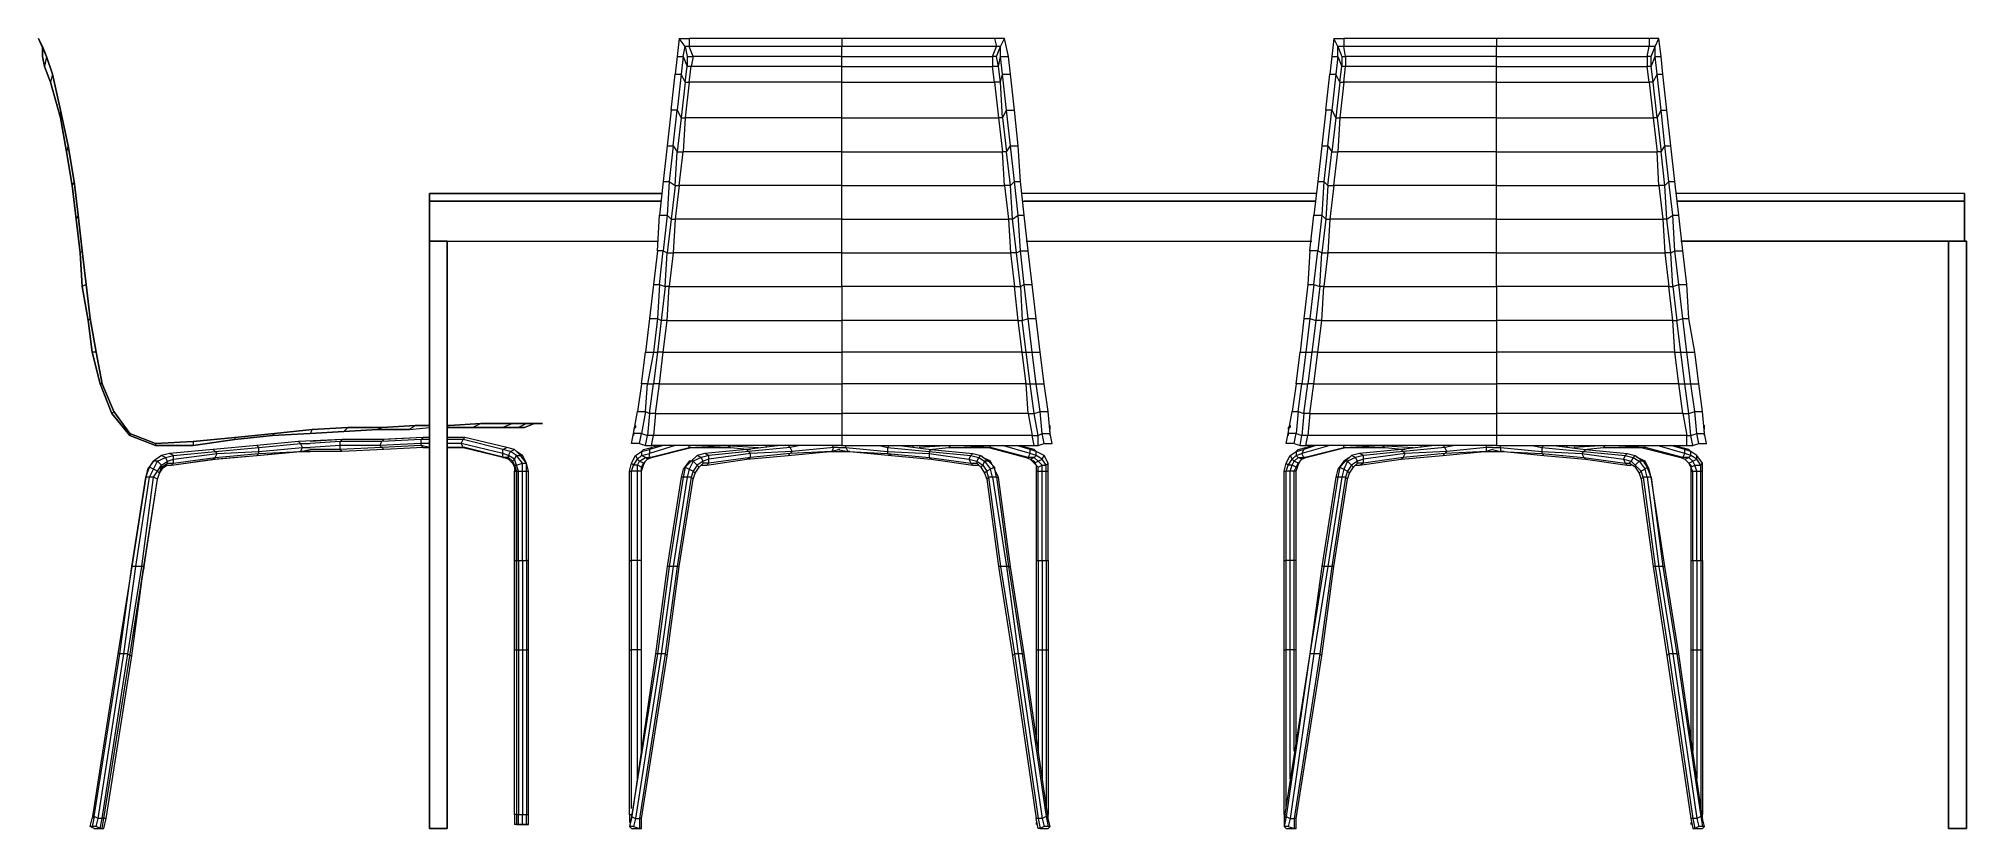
# Model space of a CAD drawing. Header units: inches. Extents: x 4501 to 6761, y -3641 to -2715.
import ezdxf

# ---------------------------------------------------------------- set-up
doc = ezdxf.new("R2010")
doc.units = ezdxf.units.IN
doc.header["$MEASUREMENT"] = 0

msp = doc.modelspace()

# ---------------------------------------------------------------- linework, layer by layer
at = {"color": 7, "lineweight": 0}
for points in [[(4510.2, -2735.7), (4500.9, -2714.7), (4505.5, -2724)], [(4505.5, -2724), (4500.9, -2714.7)], [(4500.9, -2714.7), (4505.5, -2724)], [(4505.5, -2724), (4500.9, -2714.7)], [(4500.9, -2714.7), (4505.5, -2724)], [(4505.5, -2724), (4500.9, -2714.7)], [(4500.9, -2714.7), (4505.5, -2724)], [(4505.5, -2724), (4500.9, -2714.7)], [(4500.9, -2714.7), (4505.5, -2724)], [(4510.2, -2735.7), (4500.9, -2714.7)], [(4500.9, -2714.7), (4505.5, -2724)], [(4510.2, -2735.7), (4505.5, -2724)], [(4505.5, -2735.7), (4505.5, -2724), (4510.2, -2735.7)], [(4505.5, -2724), (4505.5, -2735.7)], [(5252.1, -2714.7), (5249.8, -2735.7)], [(5259.1, -2724), (5252.1, -2714.7), (5263.7, -2714.7)], [(5256.7, -2735.7), (5259.1, -2724)], [(5263.7, -2714.7), (5263.7, -2724), (5259.1, -2724)], [(5259.1, -2724), (5261.4, -2735.7), (5261.4, -2747.3)], [(5442.8, -2714.7), (5263.7, -2714.7)], [(5442.8, -2714.7), (5442.8, -2724), (5263.7, -2724)], [(5268.4, -2735.7), (5263.7, -2724)], [(5621.9, -2714.7), (5442.8, -2714.7)], [(5621.9, -2714.7), (5624.2, -2724), (5442.8, -2724)], [(5442.8, -2735.7), (5442.8, -2724)], [(5619.5, -2735.7), (5624.2, -2724)], [(5633.5, -2714.7), (5621.9, -2714.7)], [(5628.8, -2724), (5624.2, -2724)], [(5624.2, -2735.7), (5628.8, -2724)], [(5628.8, -2724), (5633.5, -2714.7)], [(5628.8, -2735.7), (5628.8, -2724)], [(5638.1, -2735.7), (5633.5, -2714.7)], [(6019.5, -2714.7), (6017.2, -2735.7)], [(6024.2, -2724), (6019.5, -2714.7), (6031.2, -2714.7)], [(6031.2, -2714.7), (6031.2, -2724), (6024.2, -2724)], [(6024.2, -2735.7), (6024.2, -2724)], [(6024.2, -2724), (6028.9, -2735.7), (6028.9, -2747.3)], [(6210.2, -2714.7), (6031.2, -2714.7)], [(6210.2, -2714.7), (6210.2, -2724), (6031.2, -2724)], [(6033.5, -2735.7), (6031.2, -2724)], [(6389.3, -2714.7), (6210.2, -2714.7)], [(6389.3, -2714.7), (6389.3, -2724), (6210.2, -2724)], [(6210.2, -2735.7), (6210.2, -2724)], [(6387, -2735.7), (6389.3, -2724)], [(6400.9, -2714.7), (6389.3, -2714.7)], [(6396.3, -2724), (6389.3, -2724)], [(6391.6, -2735.7), (6396.3, -2724)], [(6396.3, -2724), (6400.9, -2714.7)], [(6396.3, -2735.7), (6396.3, -2724)], [(6403.3, -2735.7), (6400.9, -2714.7)], [(4510.2, -2735.7), (4507.9, -2747.3), (4505.5, -2735.7)], [(4507.9, -2747.3), (4505.5, -2735.7)], [(4505.5, -2735.7), (4507.9, -2747.3)], [(4505.5, -2735.7), (4507.9, -2747.3)], [(4517.2, -2756.6), (4514.8, -2765.9), (4507.9, -2747.3)], [(4507.9, -2747.3), (4514.8, -2765.9)], [(4510.2, -2735.7), (4517.2, -2756.6)], [(4517.2, -2756.6), (4510.2, -2735.7)], [(4517.2, -2756.6), (4510.2, -2735.7)], [(4517.2, -2756.6), (4526.5, -2798.5)], [(4526.5, -2798.5), (4517.2, -2756.6)], [(4526.5, -2798.5), (4517.2, -2756.6)], [(5249.8, -2798.5), (5242.8, -2798.5), (5247.5, -2756.6)], [(5249.8, -2735.7), (5247.5, -2756.6)], [(5247.5, -2756.6), (5254.4, -2756.6), (5249.8, -2798.5)], [(5249.8, -2735.7), (5256.7, -2735.7), (5254.4, -2756.6)], [(5259.1, -2765.9), (5254.4, -2756.6)], [(5256.7, -2735.7), (5261.4, -2747.3)], [(5259.1, -2765.9), (5261.4, -2747.3)], [(5261.4, -2735.7), (5268.4, -2735.7), (5266, -2747.3)], [(5266, -2747.3), (5261.4, -2747.3)], [(5263.7, -2765.9), (5266, -2747.3)], [(5442.8, -2747.3), (5266, -2747.3)], [(5442.8, -2735.7), (5268.4, -2735.7)], [(5442.8, -2735.7), (5619.5, -2735.7), (5619.5, -2747.3)], [(5442.8, -2747.3), (5442.8, -2735.7)], [(5442.8, -2765.9), (5442.8, -2747.3)], [(5442.8, -2747.3), (5619.5, -2747.3)], [(5624.2, -2735.7), (5619.5, -2735.7)], [(5626.5, -2747.3), (5619.5, -2747.3)], [(5621.9, -2765.9), (5619.5, -2747.3)], [(5626.5, -2747.3), (5624.2, -2735.7)], [(5626.5, -2747.3), (5628.8, -2735.7)], [(5628.8, -2765.9), (5626.5, -2747.3)], [(5628.8, -2735.7), (5638.1, -2735.7)], [(5631.2, -2756.6), (5628.8, -2735.7)], [(5628.8, -2765.9), (5631.2, -2756.6)], [(5631.2, -2756.6), (5640.4, -2756.6)], [(5635.8, -2798.5), (5631.2, -2756.6)], [(5640.4, -2756.6), (5638.1, -2735.7)], [(5645.1, -2798.5), (5640.4, -2756.6)], [(6017.2, -2798.5), (6010.2, -2798.5), (6014.8, -2756.6)], [(6017.2, -2735.7), (6014.8, -2756.6)], [(6014.8, -2756.6), (6021.9, -2756.6), (6017.2, -2798.5)], [(6017.2, -2735.7), (6024.2, -2735.7), (6021.9, -2756.6)], [(6026.5, -2765.9), (6021.9, -2756.6)], [(6024.2, -2735.7), (6028.9, -2747.3)], [(6026.5, -2765.9), (6028.9, -2747.3)], [(6028.9, -2735.7), (6033.5, -2735.7), (6033.5, -2747.3)], [(6033.5, -2747.3), (6028.9, -2747.3)], [(6031.2, -2765.9), (6033.5, -2747.3)], [(6210.2, -2735.7), (6033.5, -2735.7)], [(6210.2, -2747.3), (6033.5, -2747.3)], [(6210.2, -2735.7), (6387, -2735.7), (6387, -2747.3)], [(6210.2, -2747.3), (6210.2, -2735.7)], [(6210.2, -2765.9), (6210.2, -2747.3)], [(6210.2, -2747.3), (6387, -2747.3)], [(6391.6, -2735.7), (6387, -2735.7)], [(6391.6, -2747.3), (6387, -2747.3)], [(6389.3, -2765.9), (6387, -2747.3)], [(6391.6, -2747.3), (6391.6, -2735.7)], [(6391.6, -2747.3), (6396.3, -2735.7)], [(6394, -2765.9), (6391.6, -2747.3)], [(6394, -2765.9), (6398.6, -2756.6)], [(6396.3, -2735.7), (6403.3, -2735.7)], [(6398.6, -2756.6), (6396.3, -2735.7)], [(6398.6, -2756.6), (6405.6, -2756.6)], [(6403.3, -2798.5), (6398.6, -2756.6)], [(6405.6, -2756.6), (6403.3, -2735.7)], [(6410.2, -2798.5), (6405.6, -2756.6)], [(4526.5, -2798.5), (4526.5, -2807.8), (4514.8, -2765.9)], [(4514.8, -2765.9), (4526.5, -2807.8)], [(5259.1, -2765.9), (5254.4, -2807.8)], [(5259.1, -2765.9), (5263.7, -2765.9), (5259.1, -2807.8)], [(5442.8, -2765.9), (5263.7, -2765.9)], [(5442.8, -2807.8), (5442.8, -2765.9)], [(5442.8, -2765.9), (5621.9, -2765.9), (5626.5, -2807.8)], [(5628.8, -2765.9), (5621.9, -2765.9)], [(5631.2, -2807.8), (5628.8, -2765.9)], [(6026.5, -2765.9), (6021.9, -2807.8)], [(6026.5, -2765.9), (6031.2, -2765.9), (6026.5, -2807.8)], [(6210.2, -2765.9), (6031.2, -2765.9)], [(6210.2, -2807.8), (6210.2, -2765.9)], [(6210.2, -2765.9), (6389.3, -2765.9), (6394, -2807.8)], [(6394, -2765.9), (6389.3, -2765.9)], [(6398.6, -2807.8), (6394, -2765.9)], [(4526.5, -2798.5), (4535.8, -2840.4)], [(4535.8, -2840.4), (4526.5, -2798.5)], [(4535.8, -2840.4), (4526.5, -2798.5)], [(5242.8, -2798.5), (5238.1, -2840.4)], [(5245.1, -2840.4), (5249.8, -2798.5)], [(5249.8, -2798.5), (5254.4, -2807.8), (5249.8, -2847.4)], [(5631.2, -2807.8), (5635.8, -2798.5)], [(5635.8, -2798.5), (5645.1, -2798.5)], [(5640.4, -2840.4), (5635.8, -2798.5)], [(5649.7, -2840.4), (5645.1, -2798.5)], [(6010.2, -2798.5), (6005.6, -2840.4)], [(6012.5, -2840.4), (6017.2, -2798.5)], [(6017.2, -2798.5), (6021.9, -2807.8), (6017.2, -2847.4)], [(6398.6, -2807.8), (6403.3, -2798.5)], [(6403.3, -2798.5), (6410.2, -2798.5)], [(6407.9, -2840.4), (6403.3, -2798.5)], [(6414.9, -2840.4), (6410.2, -2798.5)], [(4535.8, -2840.4), (4533.5, -2847.4), (4526.5, -2807.8)], [(4526.5, -2807.8), (4533.5, -2847.4)], [(4526.5, -2807.8), (4533.5, -2847.4)], [(4533.5, -2847.4), (4526.5, -2807.8)], [(5254.4, -2807.8), (5259.1, -2807.8), (5256.7, -2847.4)], [(5442.8, -2807.8), (5259.1, -2807.8)], [(5442.8, -2847.4), (5442.8, -2807.8)], [(5442.8, -2807.8), (5626.5, -2807.8), (5631.2, -2847.4)], [(5631.2, -2807.8), (5626.5, -2807.8)], [(5631.2, -2807.8), (5635.8, -2847.4), (5631.2, -2847.4)], [(6021.9, -2807.8), (6026.5, -2807.8), (6024.2, -2847.4)], [(6210.2, -2807.8), (6026.5, -2807.8)], [(6210.2, -2847.4), (6210.2, -2807.8)], [(6210.2, -2807.8), (6394, -2807.8), (6398.6, -2847.4)], [(6398.6, -2807.8), (6394, -2807.8)], [(6398.6, -2807.8), (6403.3, -2847.4), (6398.6, -2847.4)], [(4542.8, -2882.3), (4540.5, -2887), (4533.5, -2847.4)], [(4533.5, -2847.4), (4540.5, -2887)], [(4533.5, -2847.4), (4540.5, -2887)], [(4540.5, -2887), (4533.5, -2847.4)], [(4535.8, -2840.4), (4542.8, -2882.3)], [(4542.8, -2882.3), (4535.8, -2840.4)], [(4542.8, -2882.3), (4535.8, -2840.4)], [(5238.1, -2840.4), (5233.4, -2882.3)], [(5238.1, -2840.4), (5245.1, -2840.4), (5240.4, -2882.3)], [(5245.1, -2840.4), (5249.8, -2847.4)], [(5247.5, -2887), (5249.8, -2847.4)], [(5249.8, -2847.4), (5256.7, -2847.4)], [(5252.1, -2887), (5256.7, -2847.4)], [(5442.8, -2847.4), (5256.7, -2847.4)], [(5442.8, -2887), (5442.8, -2847.4)], [(5442.8, -2847.4), (5631.2, -2847.4)], [(5633.5, -2887), (5631.2, -2847.4)], [(5635.8, -2847.4), (5640.4, -2840.4)], [(5640.4, -2887), (5635.8, -2847.4)], [(5640.4, -2840.4), (5649.7, -2840.4)], [(5645.1, -2882.3), (5640.4, -2840.4)], [(5652.1, -2882.3), (5649.7, -2840.4)], [(6005.6, -2840.4), (6000.9, -2882.3)], [(6005.6, -2840.4), (6012.5, -2840.4), (6007.9, -2882.3)], [(6012.5, -2840.4), (6017.2, -2847.4)], [(6012.5, -2887), (6017.2, -2847.4)], [(6017.2, -2847.4), (6024.2, -2847.4)], [(6019.5, -2887), (6024.2, -2847.4)], [(6210.2, -2847.4), (6024.2, -2847.4)], [(6210.2, -2887), (6210.2, -2847.4)], [(6210.2, -2847.4), (6398.6, -2847.4)], [(6400.9, -2887), (6398.6, -2847.4)], [(6403.3, -2847.4), (6407.9, -2840.4)], [(6407.9, -2887), (6403.3, -2847.4)], [(6407.9, -2840.4), (6414.9, -2840.4)], [(6412.6, -2882.3), (6407.9, -2840.4)], [(6419.5, -2882.3), (6414.9, -2840.4)], [(4547.4, -2921.9), (4545.1, -2926.5), (4540.5, -2887)], [(4540.5, -2887), (4545.1, -2926.5)], [(4542.8, -2882.3), (4547.4, -2921.9)], [(4547.4, -2921.9), (4542.8, -2882.3)], [(4547.4, -2921.9), (4542.8, -2882.3)], [(5233.4, -2882.3), (5228.8, -2921.9)], [(5233.4, -2882.3), (5240.4, -2882.3), (5238.1, -2921.9)], [(5240.4, -2882.3), (5247.5, -2887), (5242.8, -2926.5)], [(5247.5, -2887), (5252.1, -2887), (5247.5, -2926.5)], [(5442.8, -2887), (5252.1, -2887)], [(5442.8, -2926.5), (5442.8, -2887)], [(5442.8, -2887), (5633.5, -2887), (5638.1, -2926.5)], [(5640.4, -2887), (5633.5, -2887)], [(5640.4, -2887), (5645.1, -2882.3)], [(5642.8, -2926.5), (5640.4, -2887)], [(5645.1, -2882.3), (5652.1, -2882.3)], [(5649.7, -2921.9), (5645.1, -2882.3)], [(5656.7, -2921.9), (5652.1, -2882.3)], [(6000.9, -2882.3), (5996.3, -2921.9)], [(6000.9, -2882.3), (6007.9, -2882.3), (6005.6, -2921.9)], [(6007.9, -2882.3), (6012.5, -2887), (6010.2, -2926.5)], [(6012.5, -2887), (6019.5, -2887), (6014.8, -2926.5)], [(6210.2, -2887), (6019.5, -2887)], [(6210.2, -2926.5), (6210.2, -2887)], [(6210.2, -2887), (6400.9, -2887), (6405.6, -2926.5)], [(6407.9, -2887), (6400.9, -2887)], [(6407.9, -2887), (6412.6, -2882.3)], [(6410.2, -2926.5), (6407.9, -2887)], [(6412.6, -2882.3), (6419.5, -2882.3)], [(6417.2, -2921.9), (6412.6, -2882.3)], [(6424.2, -2921.9), (6419.5, -2882.3)], [(5231.1, -2896.3), (4959.1, -2896.3)], [(4959.1, -2896.3), (4959.1, -2905.6)], [(4959.1, -2905.6), (4959.1, -2896.3), (5231.1, -2896.3)], [(4959.1, -2905.6), (5231.1, -2905.6)], [(4959.1, -2905.6), (5231.1, -2905.6)], [(4959.1, -2905.6), (4959.1, -2952.2)], [(4959.1, -2952.2), (4959.1, -2905.6), (5231.1, -2905.6)], [(5231.1, -2905.6), (4959.1, -2905.6)], [(5998.6, -2896.3), (5654.4, -2896.3)], [(5998.6, -2896.3), (5654.4, -2896.3)], [(5654.4, -2905.6), (5998.6, -2905.6)], [(5654.4, -2905.6), (5998.6, -2905.6)], [(5998.6, -2905.6), (5656.7, -2905.6)], [(5998.6, -2905.6), (5656.7, -2905.6)], [(6759.1, -2896.3), (6421.9, -2896.3)], [(6759.1, -2896.3), (6759.1, -2905.6), (6421.9, -2905.6)], [(6759.1, -2896.3), (6421.9, -2896.3)], [(6421.9, -2905.6), (6759.1, -2905.6)], [(6759.1, -2905.6), (6421.9, -2905.6)], [(6759.1, -2905.6), (6421.9, -2905.6)], [(6759.1, -2905.6), (6759.1, -2952.2), (6426.5, -2952.2)], [(6759.1, -2905.6), (6759.1, -2896.3)], [(6759.1, -2952.2), (6759.1, -2905.6)], [(4552.1, -2963.8), (4549.8, -2966.1), (4545.1, -2926.5)], [(4545.1, -2926.5), (4549.8, -2966.1)], [(4547.4, -2921.9), (4552.1, -2963.8)], [(4552.1, -2963.8), (4547.4, -2921.9)], [(4552.1, -2963.8), (4547.4, -2921.9)], [(5233.4, -2963.8), (5226.5, -2963.8), (5228.8, -2921.9)], [(5228.8, -2921.9), (5238.1, -2921.9), (5233.4, -2963.8)], [(5238.1, -2921.9), (5242.8, -2926.5), (5238.1, -2966.1)], [(5242.8, -2926.5), (5247.5, -2926.5), (5245.1, -2966.1)], [(5442.8, -2926.5), (5247.5, -2926.5)], [(5442.8, -2966.1), (5442.8, -2926.5)], [(5442.8, -2926.5), (5638.1, -2926.5), (5640.4, -2966.1)], [(5642.8, -2926.5), (5638.1, -2926.5)], [(5642.8, -2926.5), (5649.7, -2921.9)], [(5647.4, -2966.1), (5642.8, -2926.5)], [(5649.7, -2921.9), (5656.7, -2921.9)], [(5652.1, -2963.8), (5649.7, -2921.9)], [(5661.4, -2963.8), (5656.7, -2921.9)], [(6000.9, -2963.8), (5991.6, -2963.8), (5996.3, -2921.9)], [(5996.3, -2921.9), (6005.6, -2921.9), (6000.9, -2963.8)], [(6005.6, -2921.9), (6010.2, -2926.5), (6005.6, -2966.1)], [(6010.2, -2926.5), (6014.8, -2926.5), (6012.5, -2966.1)], [(6210.2, -2926.5), (6014.8, -2926.5)], [(6210.2, -2966.1), (6210.2, -2926.5)], [(6210.2, -2926.5), (6405.6, -2926.5), (6407.9, -2966.1)], [(6410.2, -2926.5), (6405.6, -2926.5)], [(6410.2, -2926.5), (6417.2, -2921.9)], [(6414.9, -2966.1), (6410.2, -2926.5)], [(6417.2, -2921.9), (6424.2, -2921.9)], [(6419.5, -2963.8), (6417.2, -2921.9)], [(6428.8, -2963.8), (6424.2, -2921.9)], [(4980, -2952.2), (4959.1, -2952.2)], [(4959.1, -2952.2), (4959.1, -3641.2)], [(4980, -2952.2), (4980, -3641.2), (4959.1, -3641.2)], [(4959.1, -3641.2), (4959.1, -2952.2), (4980, -2952.2)], [(4959.1, -2952.2), (5226.5, -2952.2)], [(4959.1, -2952.2), (5226.5, -2952.2)], [(4980, -3641.2), (4980, -2952.2)], [(5659, -2952.2), (5993.9, -2952.2)], [(5659, -2952.2), (5993.9, -2952.2)], [(6426.5, -2952.2), (6759.1, -2952.2)], [(6761.4, -2952.2), (6740.5, -2952.2)], [(6740.5, -2952.2), (6740.5, -3641.2)], [(6761.4, -2952.2), (6761.4, -3641.2), (6740.5, -3641.2)], [(6740.5, -3641.2), (6740.5, -2952.2), (6761.4, -2952.2)], [(6761.4, -3641.2), (6761.4, -2952.2)], [(4556.7, -3003.3), (4552.1, -3005.7), (4549.8, -2966.1)], [(4549.8, -2966.1), (4552.1, -3005.7)], [(4552.1, -2963.8), (4556.7, -3003.3)], [(4556.7, -3003.3), (4552.1, -2963.8)], [(4556.7, -3003.3), (4552.1, -2963.8)], [(5226.5, -2963.8), (5221.8, -3003.3)], [(5228.8, -3003.3), (5233.4, -2963.8)], [(5233.4, -2963.8), (5238.1, -2966.1)], [(5235.8, -3005.7), (5238.1, -2966.1)], [(5238.1, -2966.1), (5245.1, -2966.1), (5240.4, -3005.7)], [(5442.8, -2966.1), (5245.1, -2966.1)], [(5442.8, -3005.7), (5442.8, -2966.1)], [(5442.8, -2966.1), (5640.4, -2966.1), (5645.1, -3005.7)], [(5647.4, -2966.1), (5640.4, -2966.1)], [(5647.4, -2966.1), (5652.1, -2963.8)], [(5652.1, -3005.7), (5647.4, -2966.1)], [(5652.1, -2963.8), (5661.4, -2963.8)], [(5656.7, -3003.3), (5652.1, -2963.8)], [(5666, -3003.3), (5661.4, -2963.8)], [(5991.6, -2963.8), (5989.3, -3003.3)], [(5996.3, -3003.3), (6000.9, -2963.8)], [(6000.9, -2963.8), (6005.6, -2966.1)], [(6003.2, -3005.7), (6005.6, -2966.1)], [(6005.6, -2966.1), (6012.5, -2966.1), (6007.9, -3005.7)], [(6210.2, -2966.1), (6012.5, -2966.1)], [(6210.2, -3005.7), (6210.2, -2966.1)], [(6210.2, -2966.1), (6407.9, -2966.1), (6412.6, -3005.7)], [(6414.9, -2966.1), (6407.9, -2966.1)], [(6414.9, -2966.1), (6419.5, -2963.8)], [(6417.2, -3005.7), (6414.9, -2966.1)], [(6419.5, -2963.8), (6428.8, -2963.8)], [(6424.2, -3003.3), (6419.5, -2963.8)], [(6433.5, -3003.3), (6428.8, -2963.8)], [(4561.4, -3042.9), (4559.1, -3045.2), (4552.1, -3005.7)], [(4552.1, -3005.7), (4559.1, -3045.2)], [(4556.7, -3003.3), (4561.4, -3042.9)], [(4561.4, -3042.9), (4556.7, -3003.3)], [(4561.4, -3042.9), (4556.7, -3003.3)], [(5221.8, -3003.3), (5217.2, -3042.9)], [(5221.8, -3003.3), (5228.8, -3003.3), (5226.5, -3042.9)], [(5228.8, -3003.3), (5235.8, -3005.7), (5231.1, -3045.2)], [(5240.4, -3005.7), (5235.8, -3005.7)], [(5238.1, -3045.2), (5240.4, -3005.7)], [(5240.4, -3005.7), (5442.8, -3005.7), (5442.8, -3045.2)], [(5645.1, -3005.7), (5442.8, -3005.7)], [(5649.7, -3045.2), (5645.1, -3005.7)], [(5645.1, -3005.7), (5652.1, -3005.7), (5654.4, -3045.2)], [(5652.1, -3005.7), (5656.7, -3003.3)], [(5656.7, -3003.3), (5666, -3003.3)], [(5661.4, -3042.9), (5656.7, -3003.3)], [(5670.7, -3042.9), (5666, -3003.3)], [(5989.3, -3003.3), (5984.6, -3042.9)], [(5989.3, -3003.3), (5996.3, -3003.3), (5991.6, -3042.9)], [(5996.3, -3003.3), (6003.2, -3005.7), (5998.6, -3045.2)], [(6007.9, -3005.7), (6003.2, -3005.7)], [(6005.6, -3045.2), (6007.9, -3005.7)], [(6007.9, -3005.7), (6210.2, -3005.7), (6210.2, -3045.2)], [(6412.6, -3005.7), (6210.2, -3005.7)], [(6417.2, -3045.2), (6412.6, -3005.7)], [(6412.6, -3005.7), (6417.2, -3005.7), (6421.9, -3045.2)], [(6417.2, -3005.7), (6424.2, -3003.3)], [(6424.2, -3003.3), (6433.5, -3003.3)], [(6428.8, -3042.9), (6424.2, -3003.3)], [(6435.8, -3042.9), (6433.5, -3003.3)], [(4568.3, -3082.5), (4563.7, -3082.5), (4559.1, -3045.2)], [(4559.1, -3045.2), (4563.7, -3082.5)], [(4561.4, -3042.9), (4568.3, -3082.5)], [(4568.3, -3082.5), (4561.4, -3042.9)], [(4568.3, -3082.5), (4561.4, -3042.9)], [(5217.2, -3042.9), (5212.5, -3082.5)], [(5217.2, -3042.9), (5226.5, -3042.9), (5221.8, -3082.5)], [(5226.5, -3042.9), (5231.1, -3045.2), (5226.5, -3082.5)], [(5238.1, -3045.2), (5231.1, -3045.2)], [(5233.4, -3082.5), (5238.1, -3045.2)], [(5238.1, -3045.2), (5442.8, -3045.2), (5442.8, -3082.5)], [(5649.7, -3045.2), (5442.8, -3045.2)], [(5654.4, -3082.5), (5649.7, -3045.2)], [(5649.7, -3045.2), (5654.4, -3045.2)], [(5654.4, -3045.2), (5661.4, -3042.9)], [(5659, -3082.5), (5654.4, -3045.2)], [(5661.4, -3042.9), (5670.7, -3042.9)], [(5666, -3082.5), (5661.4, -3042.9)], [(5675.4, -3082.5), (5670.7, -3042.9)], [(5984.6, -3042.9), (5980, -3082.5)], [(5984.6, -3042.9), (5991.6, -3042.9), (5987, -3082.5)], [(5991.6, -3042.9), (5998.6, -3045.2), (5993.9, -3082.5)], [(6005.6, -3045.2), (5998.6, -3045.2)], [(6000.9, -3082.5), (6005.6, -3045.2)], [(6005.6, -3045.2), (6210.2, -3045.2), (6210.2, -3082.5)], [(6417.2, -3045.2), (6210.2, -3045.2)], [(6419.5, -3082.5), (6417.2, -3045.2)], [(6417.2, -3045.2), (6421.9, -3045.2)], [(6421.9, -3045.2), (6428.8, -3042.9)], [(6426.5, -3082.5), (6421.9, -3045.2)], [(6428.8, -3042.9), (6435.8, -3042.9)], [(6433.5, -3082.5), (6428.8, -3042.9)], [(6442.8, -3082.5), (6435.8, -3042.9)], [(4575.3, -3119.7), (4573, -3119.7), (4563.7, -3082.5)], [(4563.7, -3082.5), (4573, -3119.7)], [(4568.3, -3082.5), (4575.3, -3119.7)], [(4575.3, -3119.7), (4568.3, -3082.5)], [(4575.3, -3119.7), (4568.3, -3082.5)], [(5214.9, -3119.7), (5207.9, -3119.7), (5212.5, -3082.5)], [(5212.5, -3082.5), (5221.8, -3082.5), (5214.9, -3119.7)], [(5221.8, -3082.5), (5226.5, -3082.5), (5221.8, -3119.7)], [(5233.4, -3082.5), (5226.5, -3082.5)], [(5228.8, -3119.7), (5233.4, -3082.5)], [(5233.4, -3082.5), (5442.8, -3082.5), (5442.8, -3119.7)], [(5654.4, -3082.5), (5442.8, -3082.5)], [(5659, -3119.7), (5654.4, -3082.5)], [(5654.4, -3082.5), (5659, -3082.5)], [(5663.7, -3119.7), (5659, -3082.5)], [(5659, -3082.5), (5666, -3082.5)], [(5666, -3082.5), (5675.4, -3082.5)], [(5670.7, -3119.7), (5666, -3082.5)], [(5680, -3119.7), (5675.4, -3082.5)], [(5982.3, -3119.7), (5975.4, -3119.7), (5980, -3082.5)], [(5980, -3082.5), (5987, -3082.5), (5982.3, -3119.7)], [(5987, -3082.5), (5993.9, -3082.5), (5989.3, -3119.7)], [(6000.9, -3082.5), (5993.9, -3082.5)], [(5996.3, -3119.7), (6000.9, -3082.5)], [(6000.9, -3082.5), (6210.2, -3082.5), (6210.2, -3119.7)], [(6419.5, -3082.5), (6210.2, -3082.5)], [(6424.2, -3119.7), (6419.5, -3082.5)], [(6419.5, -3082.5), (6426.5, -3082.5)], [(6431.1, -3119.7), (6426.5, -3082.5)], [(6426.5, -3082.5), (6433.5, -3082.5)], [(6433.5, -3082.5), (6442.8, -3082.5)], [(6438.1, -3119.7), (6433.5, -3082.5)], [(6447.5, -3119.7), (6442.8, -3082.5)], [(4589.3, -3152.3), (4586.9, -3154.6), (4573, -3119.7)], [(4573, -3119.7), (4586.9, -3154.6)], [(4575.3, -3119.7), (4589.3, -3152.3)], [(4589.3, -3152.3), (4575.3, -3119.7)], [(4589.3, -3152.3), (4575.3, -3119.7)], [(5207.9, -3119.7), (5203.2, -3152.3)], [(5212.5, -3152.3), (5214.9, -3119.7)], [(5214.9, -3119.7), (5221.8, -3119.7)], [(5217.2, -3154.6), (5221.8, -3119.7)], [(5228.8, -3119.7), (5221.8, -3119.7)], [(5224.2, -3154.6), (5228.8, -3119.7)], [(5228.8, -3119.7), (5442.8, -3119.7), (5442.8, -3154.6)], [(5659, -3119.7), (5442.8, -3119.7)], [(5661.4, -3154.6), (5659, -3119.7)], [(5659, -3119.7), (5663.7, -3119.7)], [(5668.4, -3154.6), (5663.7, -3119.7)], [(5663.7, -3119.7), (5670.7, -3119.7)], [(5670.7, -3119.7), (5680, -3119.7)], [(5675.4, -3152.3), (5670.7, -3119.7)], [(5684.7, -3152.3), (5680, -3119.7)], [(5975.4, -3119.7), (5970.7, -3152.3)], [(5977.7, -3152.3), (5982.3, -3119.7)], [(5982.3, -3119.7), (5989.3, -3119.7)], [(5984.6, -3154.6), (5989.3, -3119.7)], [(5996.3, -3119.7), (5989.3, -3119.7)], [(5991.6, -3154.6), (5996.3, -3119.7)], [(5996.3, -3119.7), (6210.2, -3119.7), (6210.2, -3154.6)], [(6424.2, -3119.7), (6210.2, -3119.7)], [(6428.8, -3154.6), (6424.2, -3119.7)], [(6424.2, -3119.7), (6431.1, -3119.7)], [(6435.8, -3154.6), (6431.1, -3119.7)], [(6431.1, -3119.7), (6438.1, -3119.7)], [(6438.1, -3119.7), (6447.5, -3119.7)], [(6442.8, -3152.3), (6438.1, -3119.7)], [(6452.1, -3152.3), (6447.5, -3119.7)], [(4607.9, -3177.9), (4607.9, -3180.3), (4586.9, -3154.6)], [(4586.9, -3154.6), (4607.9, -3180.3)], [(4589.3, -3152.3), (4607.9, -3177.9)], [(4607.9, -3177.9), (4589.3, -3152.3)], [(4607.9, -3177.9), (4589.3, -3152.3)], [(5207.9, -3177.9), (5198.6, -3177.9), (5203.2, -3152.3)], [(5203.2, -3152.3), (5212.5, -3152.3), (5207.9, -3177.9)], [(5212.5, -3152.3), (5217.2, -3154.6), (5214.9, -3180.3)], [(5224.2, -3154.6), (5221.8, -3180.3), (5214.9, -3180.3)], [(5224.2, -3154.6), (5217.2, -3154.6)], [(5224.2, -3154.6), (5442.8, -3154.6), (5442.8, -3180.3)], [(5661.4, -3154.6), (5666, -3180.3), (5442.8, -3180.3)], [(5661.4, -3154.6), (5442.8, -3154.6)], [(5661.4, -3154.6), (5668.4, -3154.6)], [(5668.4, -3154.6), (5675.4, -3152.3)], [(5673, -3180.3), (5668.4, -3154.6)], [(5675.4, -3152.3), (5684.7, -3152.3)], [(5677.7, -3177.9), (5675.4, -3152.3)], [(5687, -3177.9), (5684.7, -3152.3)], [(5975.4, -3177.9), (5966.1, -3177.9), (5970.7, -3152.3)], [(5970.7, -3152.3), (5977.7, -3152.3), (5975.4, -3177.9)], [(5977.7, -3152.3), (5984.6, -3154.6), (5982.3, -3180.3)], [(5991.6, -3154.6), (5989.3, -3180.3), (5982.3, -3180.3)], [(5991.6, -3154.6), (5984.6, -3154.6)], [(5991.6, -3154.6), (6210.2, -3154.6), (6210.2, -3180.3)], [(6428.8, -3154.6), (6433.5, -3180.3), (6210.2, -3180.3)], [(6428.8, -3154.6), (6210.2, -3154.6)], [(6428.8, -3154.6), (6435.8, -3154.6)], [(6435.8, -3154.6), (6442.8, -3152.3)], [(6438.1, -3180.3), (6435.8, -3154.6)], [(6442.8, -3152.3), (6452.1, -3152.3)], [(6445.1, -3177.9), (6442.8, -3152.3)], [(6454.4, -3177.9), (6452.1, -3152.3)], [(4607.9, -3177.9), (4638.1, -3189.6)], [(4638.1, -3189.6), (4607.9, -3177.9)], [(4638.1, -3189.6), (4607.9, -3177.9)], [(4638.1, -3189.6), (4638.1, -3191.9), (4607.9, -3180.3)], [(4607.9, -3180.3), (4638.1, -3191.9)], [(4638.1, -3189.6), (4682.3, -3187.2)], [(4682.3, -3187.2), (4638.1, -3189.6)], [(4682.3, -3187.2), (4638.1, -3189.6)], [(4682.3, -3187.2), (4682.3, -3191.9), (4638.1, -3191.9)], [(4682.3, -3187.2), (4731.1, -3182.6)], [(4731.1, -3182.6), (4682.3, -3187.2)], [(4731.1, -3182.6), (4682.3, -3187.2)], [(4731.1, -3182.6), (4731.1, -3184.9), (4682.3, -3191.9)], [(4682.3, -3191.9), (4731.1, -3184.9)], [(4731.1, -3182.6), (4777.7, -3177.9)], [(4777.7, -3177.9), (4731.1, -3182.6)], [(4777.7, -3177.9), (4731.1, -3182.6)], [(4777.7, -3177.9), (4775.3, -3180.3), (4731.1, -3184.9)], [(4731.1, -3184.9), (4775.3, -3180.3)], [(4805.5, -3187.2), (4756.7, -3191.9)], [(4821.9, -3173.3), (4819.5, -3177.9), (4775.3, -3180.3)], [(4775.3, -3180.3), (4819.5, -3177.9)], [(4777.7, -3177.9), (4821.9, -3173.3)], [(4821.9, -3173.3), (4777.7, -3177.9)], [(4821.9, -3173.3), (4777.7, -3177.9)], [(4856.7, -3184.9), (4805.5, -3187.2)], [(4807.9, -3189.6), (4805.5, -3187.2)], [(4863.7, -3171), (4859, -3175.6), (4819.5, -3177.9)], [(4819.5, -3177.9), (4859, -3175.6)], [(4856.7, -3184.9), (4819.5, -3187.2)], [(4854.4, -3187.2), (4819.5, -3189.6)], [(4821.9, -3173.3), (4863.7, -3171)], [(4863.7, -3171), (4821.9, -3173.3)], [(4863.7, -3171), (4821.9, -3173.3)], [(4854.4, -3187.2), (4856.7, -3184.9)], [(4854.4, -3191.9), (4854.4, -3187.2)], [(4903.3, -3187.2), (4854.4, -3187.2)], [(4905.6, -3184.9), (4856.7, -3184.9)], [(4903.3, -3184.9), (4856.7, -3184.9)], [(4903.3, -3171), (4898.6, -3173.3), (4859, -3175.6)], [(4859, -3175.6), (4898.6, -3173.3)], [(4863.7, -3171), (4903.3, -3171)], [(4903.3, -3171), (4863.7, -3171)], [(4903.3, -3171), (4863.7, -3171)], [(4942.7, -3168.6), (4935.8, -3173.3), (4898.6, -3173.3)], [(4898.6, -3173.3), (4935.8, -3173.3)], [(4900.9, -3191.9), (4903.3, -3187.2)], [(4903.3, -3171), (4942.7, -3168.6)], [(4942.7, -3168.6), (4903.3, -3171)], [(4942.7, -3168.6), (4903.3, -3171)], [(4952, -3182.6), (4903.3, -3184.9)], [(4903.3, -3187.2), (4905.6, -3184.9)], [(4949.7, -3184.9), (4903.3, -3187.2)], [(4952, -3182.6), (4905.6, -3184.9)], [(4935.8, -3173.3), (4959.1, -3171)], [(4935.8, -3173.3), (4959.1, -3171)], [(4942.7, -3168.6), (4959.1, -3168.6)], [(4959.1, -3168.6), (4942.7, -3168.6)], [(4959.1, -3168.6), (4942.7, -3168.6)], [(4949.7, -3184.9), (4952, -3182.6)], [(4949.7, -3189.6), (4949.7, -3184.9)], [(4959.1, -3184.9), (4949.7, -3184.9)], [(4959.1, -3182.6), (4952, -3182.6)], [(4952, -3182.6), (4952.1, -3182.6)], [(5019.5, -3166.3), (5010.2, -3171), (4980, -3171)], [(4980, -3168.6), (4982.3, -3168.6)], [(4982.3, -3168.6), (4980, -3168.6)], [(4982.3, -3168.6), (4980, -3168.6)], [(4980, -3168.6), (4982.3, -3168.6)], [(4980, -3171), (5010.2, -3171)], [(5000.9, -3182.6), (4980, -3182.6)], [(4998.6, -3184.9), (4980, -3184.9)], [(5019.5, -3166.3), (4982.3, -3168.6)], [(5019.5, -3166.3), (4982.3, -3168.6)], [(4982.3, -3168.6), (5019.5, -3166.3)], [(4996.3, -3189.6), (4998.6, -3184.9)], [(4998.6, -3184.9), (5000.9, -3182.6)], [(5045.1, -3196.6), (4998.6, -3184.9)], [(5049.8, -3194.2), (5000.9, -3182.6)], [(5056.7, -3166.3), (5045.1, -3171), (5010.2, -3171)], [(5010.2, -3171), (5045.1, -3171)], [(5056.7, -3166.3), (5019.5, -3166.3)], [(5019.5, -3166.3), (5056.7, -3166.3)], [(5056.7, -3166.3), (5019.5, -3166.3)], [(5073, -3166.3), (5063.7, -3171), (5045.1, -3171)], [(5045.1, -3171), (5063.7, -3171)], [(5073, -3166.3), (5056.7, -3166.3)], [(5056.7, -3166.3), (5073, -3166.3)], [(5073, -3166.3), (5056.7, -3166.3)], [(5082.3, -3166.3), (5070.7, -3171), (5063.7, -3171)], [(5063.7, -3171), (5070.7, -3171)], [(5070.7, -3171), (5082.3, -3166.3)], [(5082.3, -3166.3), (5073, -3166.3)], [(5073, -3166.3), (5091.6, -3166.3)], [(5091.6, -3166.3), (5082.3, -3166.3), (5073, -3166.3)], [(5082.3, -3166.3), (5091.6, -3166.3), (5082.3, -3166.3), (5082.3, -3166.3)], [(5082.3, -3166.3), (5091.6, -3166.3)], [(5091.6, -3166.3), (5082.3, -3166.3)], [(5082.3, -3166.3), (5091.6, -3166.3)], [(5091.6, -3166.3), (5082.3, -3166.3)], [(5082.3, -3166.3), (5091.6, -3166.3)], [(5091.6, -3166.3), (5082.3, -3166.3)], [(5082.3, -3166.3), (5091.6, -3166.3)], [(5091.6, -3166.3), (5082.3, -3166.3)], [(5205.6, -3189.6), (5196.3, -3189.6), (5198.6, -3177.9)], [(5200.9, -3171), (5198.6, -3173.3)], [(5198.6, -3175.6), (5198.6, -3177.9)], [(5198.6, -3177.9), (5198.6, -3180.3)], [(5200.9, -3168.6), (5200.9, -3171)], [(5200.9, -3168.6), (5201, -3168.6)], [(5200.9, -3171), (5201, -3171)], [(5205.6, -3189.6), (5207.9, -3177.9)], [(5207.9, -3177.9), (5214.9, -3180.3)], [(5212.5, -3191.9), (5214.9, -3180.3)], [(5442.8, -3180.3), (5442.8, -3191.9), (5219.5, -3191.9)], [(5219.5, -3191.9), (5221.8, -3180.3)], [(5442.8, -3180.3), (5221.8, -3180.3)], [(5668.4, -3191.9), (5666, -3180.3)], [(5666, -3180.3), (5673, -3180.3)], [(5673, -3180.3), (5677.7, -3177.9)], [(5673, -3191.9), (5673, -3180.3)], [(5677.7, -3177.9), (5687, -3177.9)], [(5680, -3189.6), (5677.7, -3177.9)], [(5687, -3168.6), (5687.1, -3168.6)], [(5687, -3171), (5687, -3168.6)], [(5687, -3171), (5687.1, -3171)], [(5687, -3173.3), (5687, -3171)], [(5687, -3177.9), (5687, -3175.6)], [(5687, -3180.3), (5687, -3177.9)], [(5689.3, -3189.6), (5687, -3177.9)], [(5973, -3189.6), (5963.7, -3189.6), (5966.1, -3177.9)], [(5966.1, -3171), (5966.1, -3173.3)], [(5968.4, -3171), (5966.1, -3171)], [(5966.1, -3175.6), (5966.1, -3177.9)], [(5966.1, -3177.9), (5966.1, -3180.3)], [(5968.4, -3168.6), (5968.4, -3171)], [(5968.4, -3168.6), (5968.5, -3168.6)], [(5973, -3189.6), (5975.4, -3177.9)], [(5975.4, -3177.9), (5982.3, -3180.3)], [(5980, -3191.9), (5982.3, -3180.3)], [(6210.2, -3180.3), (6210.2, -3191.9), (5987, -3191.9)], [(5987, -3191.9), (5989.3, -3180.3)], [(6210.2, -3180.3), (5989.3, -3180.3)], [(6433.5, -3191.9), (6433.5, -3180.3)], [(6433.5, -3180.3), (6438.1, -3180.3)], [(6438.1, -3180.3), (6445.1, -3177.9)], [(6440.4, -3191.9), (6438.1, -3180.3)], [(6445.1, -3177.9), (6454.4, -3177.9)], [(6447.5, -3189.6), (6445.1, -3177.9)], [(6454.4, -3168.6), (6454.5, -3168.6)], [(6454.4, -3171), (6454.4, -3168.6)], [(6454.4, -3171), (6454.5, -3171)], [(6454.4, -3173.3), (6454.4, -3171)], [(6454.4, -3177.9), (6454.4, -3175.6)], [(6454.4, -3180.3), (6454.4, -3177.9)], [(6456.8, -3189.6), (6454.4, -3177.9)], [(4645.1, -3203.6), (4635.8, -3210.5)], [(4638.1, -3191.9), (4682.3, -3191.9)], [(4640.4, -3210.5), (4649.7, -3205.9)], [(4654.4, -3201.2), (4645.1, -3203.6)], [(4649.7, -3205.9), (4645.1, -3203.6)], [(4649.7, -3205.9), (4659, -3203.6)], [(4652.1, -3210.5), (4649.7, -3205.9)], [(4652.1, -3210.5), (4659, -3208.2)], [(4705.6, -3196.6), (4654.4, -3201.2)], [(4659, -3203.6), (4654.4, -3201.2)], [(4656.7, -3215.2), (4707.9, -3208.2)], [(4656.7, -3215.2), (4705.6, -3208.2)], [(4659, -3203.6), (4707.9, -3198.9)], [(4659, -3208.2), (4710.2, -3201.2)], [(4659, -3208.2), (4659, -3203.6)], [(4659, -3212.9), (4707.9, -3205.9)], [(4659, -3212.9), (4659, -3208.2)], [(4756.7, -3191.9), (4705.6, -3196.6)], [(4707.9, -3198.9), (4705.6, -3196.6)], [(4705.6, -3208.2), (4756.7, -3203.6)], [(4705.6, -3208.2), (4707.9, -3205.9)], [(4707.9, -3198.9), (4759.1, -3194.2)], [(4710.2, -3201.2), (4707.9, -3198.9)], [(4707.9, -3205.9), (4710.2, -3201.2)], [(4707.9, -3205.9), (4759.1, -3201.2)], [(4707.9, -3208.2), (4756.7, -3203.6)], [(4710.2, -3201.2), (4759.1, -3198.9)], [(4759.1, -3194.2), (4756.7, -3191.9)], [(4756.7, -3203.6), (4807.9, -3198.9)], [(4756.7, -3203.6), (4805.5, -3198.9)], [(4756.7, -3203.6), (4759.1, -3201.2)], [(4759.1, -3194.2), (4807.9, -3189.6)], [(4759.1, -3198.9), (4759.1, -3194.2)], [(4759.1, -3198.9), (4810.2, -3194.2)], [(4759.1, -3201.2), (4759.1, -3198.9)], [(4759.1, -3201.2), (4807.9, -3198.9)], [(4805.5, -3198.9), (4807.9, -3198.9)], [(4805.5, -3198.9), (4819.5, -3198.9)], [(4810.2, -3194.2), (4807.9, -3189.6)], [(4807.9, -3189.6), (4819.5, -3189.6)], [(4807.9, -3198.9), (4810.2, -3194.2)], [(4854.4, -3196.6), (4856.7, -3198.9), (4807.9, -3198.9)], [(4807.9, -3198.9), (4819.5, -3196.6)], [(4810.2, -3194.2), (4819.5, -3194.2)], [(4854.4, -3191.9), (4819.5, -3194.2)], [(4854.4, -3196.6), (4819.5, -3196.6)], [(4854.4, -3196.6), (4854.4, -3191.9)], [(4900.9, -3191.9), (4854.4, -3191.9)], [(4903.3, -3194.2), (4854.4, -3196.6)], [(4903.3, -3194.2), (4905.6, -3196.6), (4856.7, -3198.9)], [(4949.7, -3189.6), (4900.9, -3191.9)], [(4903.3, -3194.2), (4900.9, -3191.9)], [(4949.7, -3191.9), (4903.3, -3194.2)], [(4949.7, -3191.9), (4952, -3194.2), (4905.6, -3196.6)], [(4949.7, -3191.9), (4949.7, -3189.6)], [(4959.1, -3189.6), (4949.7, -3189.6)], [(4959.1, -3194.2), (4949.7, -3191.9)], [(4952, -3194.2), (4959.1, -3194.2)], [(4952, -3194.2), (4959.1, -3194.2)], [(4996.3, -3189.6), (4980, -3189.6)], [(4998.6, -3194.2), (5000.9, -3194.2), (4980, -3194.2)], [(4998.6, -3194.2), (4980, -3194.2)], [(4980, -3194.2), (4998.6, -3194.2)], [(4998.6, -3194.2), (4996.3, -3189.6)], [(5045.1, -3201.2), (4996.3, -3189.6)], [(5045.1, -3205.9), (4998.6, -3194.2)], [(4998.6, -3194.2), (5047.4, -3205.9)], [(5045.1, -3205.9), (5047.4, -3205.9), (5000.9, -3194.2)], [(5045.1, -3196.6), (5049.8, -3194.2)], [(5045.1, -3201.2), (5045.1, -3196.6)], [(5054.4, -3198.9), (5045.1, -3196.6)], [(5045.1, -3205.9), (5045.1, -3201.2)], [(5052.1, -3203.6), (5045.1, -3201.2)], [(5052.1, -3205.9), (5045.1, -3205.9)], [(5047.4, -3205.9), (5054.4, -3208.2)], [(5047.4, -3205.9), (5052.1, -3208.2)], [(5059.1, -3196.6), (5049.8, -3194.2)], [(5052.1, -3203.6), (5054.4, -3198.9)], [(5052.1, -3205.9), (5052.1, -3203.6)], [(5059.1, -3208.2), (5052.1, -3203.6)], [(5052.1, -3205.9), (5056.7, -3210.5)], [(5052.1, -3208.2), (5052.2, -3208.2)], [(5052.1, -3208.2), (5054.4, -3210.5)], [(5052.1, -3208.2), (5056.7, -3212.9), (5054.4, -3210.5)], [(5054.4, -3198.9), (5059.1, -3196.6)], [(5061.4, -3203.6), (5054.4, -3198.9)], [(5056.7, -3210.5), (5059.1, -3208.2)], [(5061.4, -3198.9), (5059.1, -3196.6)], [(5066, -3203.6), (5059.1, -3196.6)], [(5059.1, -3208.2), (5061.4, -3203.6)], [(5061.4, -3215.2), (5059.1, -3208.2)], [(5068.3, -3203.6), (5061.4, -3198.9)], [(5061.4, -3203.6), (5066, -3203.6)], [(5068.3, -3212.9), (5061.4, -3203.6)], [(5068.3, -3203.6), (5066, -3203.6)], [(5073, -3212.9), (5066, -3203.6)], [(5073, -3212.9), (5068.3, -3203.6)], [(5196.3, -3212.9), (5200.9, -3203.6), (5203.2, -3208.2)], [(5198.6, -3215.2), (5203.2, -3208.2)], [(5200.9, -3203.6), (5207.9, -3198.9), (5207.9, -3203.6)], [(5203.2, -3208.2), (5207.9, -3203.6)], [(5205.6, -3210.5), (5203.2, -3208.2)], [(5205.6, -3189.6), (5212.5, -3191.9)], [(5205.6, -3210.5), (5212.5, -3205.9)], [(5207.9, -3198.9), (5217.2, -3196.6), (5217.2, -3201.2)], [(5210.2, -3196.6), (5207.9, -3198.9)], [(5207.9, -3203.6), (5217.2, -3201.2)], [(5212.5, -3205.9), (5207.9, -3203.6)], [(5210.2, -3196.6), (5219.5, -3194.2), (5217.2, -3196.6)], [(5210.2, -3212.9), (5214.9, -3208.2)], [(5212.5, -3191.9), (5219.5, -3191.9)], [(5212.5, -3205.9), (5217.2, -3205.9)], [(5214.9, -3208.2), (5212.5, -3205.9)], [(5212.5, -3210.5), (5214.9, -3208.2)], [(5214.9, -3208.2), (5219.5, -3205.9)], [(5247.5, -3191.9), (5217.2, -3201.2)], [(5233.4, -3191.9), (5217.2, -3196.6)], [(5217.2, -3205.9), (5263.7, -3194.2)], [(5217.2, -3205.9), (5217.2, -3201.2)], [(5219.5, -3205.9), (5217.2, -3205.9)], [(5228.8, -3191.9), (5219.5, -3194.2)], [(5219.5, -3205.9), (5266, -3194.2)], [(5263.7, -3194.2), (5307.9, -3191.9)], [(5263.7, -3194.2), (5263.7, -3191.9)], [(5266, -3194.2), (5263.7, -3194.2)], [(5266, -3194.2), (5312.6, -3194.2)], [(5273, -3203.6), (5266, -3210.5)], [(5277.7, -3205.9), (5268.4, -3210.5)], [(5273, -3203.6), (5270.7, -3205.9)], [(5282.3, -3201.2), (5273, -3203.6)], [(5277.7, -3205.9), (5273, -3203.6)], [(5287, -3203.6), (5277.7, -3205.9)], [(5280, -3210.5), (5277.7, -3205.9)], [(5287, -3208.2), (5280, -3210.5)], [(5331.2, -3196.6), (5282.3, -3201.2)], [(5287, -3203.6), (5282.3, -3201.2)], [(5284.6, -3215.2), (5331.2, -3208.2)], [(5333.5, -3198.9), (5287, -3203.6)], [(5335.8, -3201.2), (5287, -3208.2)], [(5287, -3208.2), (5287, -3203.6)], [(5335.8, -3205.9), (5287, -3212.9)], [(5287, -3212.9), (5287, -3208.2)], [(5307.9, -3191.9), (5345.1, -3194.2)], [(5312.6, -3194.2), (5307.9, -3191.9)], [(5312.6, -3194.2), (5335.8, -3196.6)], [(5370.7, -3191.9), (5331.2, -3196.6)], [(5333.5, -3198.9), (5331.2, -3196.6)], [(5331.2, -3208.2), (5380, -3203.6)], [(5331.2, -3208.2), (5335.8, -3205.9)], [(5382.3, -3194.2), (5333.5, -3198.9)], [(5335.8, -3201.2), (5333.5, -3198.9)], [(5384.7, -3198.9), (5335.8, -3201.2)], [(5335.8, -3205.9), (5335.8, -3201.2)], [(5382.3, -3201.2), (5335.8, -3205.9)], [(5354.4, -3194.2), (5354.4, -3191.9)], [(5382.3, -3194.2), (5380, -3191.9)], [(5380, -3203.6), (5428.8, -3198.9)], [(5380, -3203.6), (5382.3, -3201.2)], [(5394, -3191.9), (5382.3, -3194.2)], [(5384.7, -3198.9), (5382.3, -3194.2)], [(5382.3, -3201.2), (5384.7, -3198.9)], [(5431.1, -3198.9), (5382.3, -3201.2)], [(5433.5, -3194.2), (5384.7, -3198.9)], [(5428.8, -3198.9), (5431.1, -3198.9)], [(5428.8, -3198.9), (5440.4, -3198.9)], [(5433.5, -3194.2), (5431.1, -3191.9)], [(5431.1, -3198.9), (5433.5, -3194.2)], [(5440.4, -3196.6), (5431.1, -3198.9)], [(5438.1, -3194.2), (5433.5, -3194.2)], [(5438.1, -3194.2), (5447.4, -3194.2), (5449.7, -3198.9)], [(5438.1, -3196.6), (5449.7, -3198.9)], [(5438.1, -3198.9), (5452, -3198.9)], [(5442.8, -3191.9), (5668.4, -3191.9)], [(5447.4, -3194.2), (5447.4, -3191.9)], [(5447.4, -3194.2), (5496.3, -3198.9), (5496.3, -3201.2)], [(5449.7, -3198.9), (5496.3, -3201.2)], [(5452, -3198.9), (5449.7, -3198.9)], [(5452, -3198.9), (5500.9, -3203.6)], [(5487, -3191.9), (5496.3, -3194.2), (5496.3, -3198.9)], [(5496.3, -3194.2), (5498.6, -3191.9)], [(5496.3, -3194.2), (5545.1, -3198.9), (5545.1, -3201.2)], [(5496.3, -3198.9), (5545.1, -3201.2), (5545.1, -3205.9)], [(5496.3, -3201.2), (5545.1, -3205.9)], [(5500.9, -3203.6), (5496.3, -3201.2)], [(5500.9, -3203.6), (5547.4, -3208.2)], [(5510.2, -3191.9), (5547.4, -3196.6), (5545.1, -3198.9)], [(5526.5, -3194.2), (5526.5, -3191.9)], [(5570.7, -3191.9), (5533.5, -3194.2)], [(5545.1, -3196.6), (5568.4, -3194.2)], [(5545.1, -3198.9), (5593.9, -3203.6), (5591.6, -3208.2)], [(5545.1, -3201.2), (5591.6, -3208.2), (5593.9, -3212.9)], [(5545.1, -3205.9), (5593.9, -3212.9)], [(5547.4, -3208.2), (5545.1, -3205.9)], [(5547.4, -3196.6), (5596.3, -3201.2), (5593.9, -3203.6)], [(5547.4, -3208.2), (5596.3, -3215.2)], [(5568.4, -3194.2), (5570.7, -3191.9)], [(5568.4, -3194.2), (5614.9, -3194.2)], [(5617.2, -3194.2), (5570.7, -3191.9)], [(5591.6, -3208.2), (5600.9, -3210.5), (5600.9, -3212.9)], [(5593.9, -3203.6), (5603.3, -3205.9), (5600.9, -3210.5)], [(5596.3, -3201.2), (5605.6, -3203.6), (5603.3, -3205.9)], [(5603.3, -3205.9), (5610.2, -3210.5), (5607.9, -3215.2)], [(5605.6, -3203.6), (5614.9, -3210.5), (5610.2, -3210.5)], [(5607.9, -3205.9), (5605.6, -3203.6)], [(5617.2, -3210.5), (5607.9, -3205.9)], [(5614.9, -3194.2), (5617.2, -3194.2)], [(5614.9, -3194.2), (5659, -3205.9)], [(5617.2, -3194.2), (5617.2, -3191.9)], [(5661.4, -3205.9), (5617.2, -3194.2)], [(5663.7, -3201.2), (5631.2, -3191.9)], [(5663.7, -3196.6), (5647.4, -3191.9)], [(5659, -3194.2), (5652.1, -3191.9)], [(5663.7, -3196.6), (5659, -3194.2)], [(5668.4, -3196.6), (5659, -3194.2)], [(5659, -3205.9), (5661.4, -3205.9)], [(5659, -3205.9), (5663.7, -3208.2)], [(5661.4, -3205.9), (5663.7, -3201.2)], [(5668.4, -3205.9), (5661.4, -3205.9)], [(5663.7, -3201.2), (5663.7, -3196.6)], [(5670.7, -3198.9), (5663.7, -3196.6)], [(5670.7, -3203.6), (5663.7, -3201.2)], [(5663.7, -3208.2), (5668.4, -3205.9)], [(5663.7, -3208.2), (5668.4, -3210.5)], [(5668.4, -3212.9), (5663.7, -3208.2)], [(5668.4, -3191.9), (5673, -3191.9)], [(5670.7, -3198.9), (5668.4, -3196.6)], [(5668.4, -3205.9), (5670.7, -3203.6)], [(5673, -3210.5), (5668.4, -3205.9)], [(5670.7, -3203.6), (5670.7, -3198.9)], [(5680, -3203.6), (5670.7, -3198.9)], [(5677.7, -3208.2), (5670.7, -3203.6)], [(5673, -3191.9), (5680, -3189.6)], [(5673, -3210.5), (5677.7, -3208.2)], [(5677.7, -3208.2), (5680, -3203.6)], [(5682.3, -3215.2), (5677.7, -3208.2)], [(5680, -3189.6), (5689.3, -3189.6)], [(5684.7, -3212.9), (5680, -3203.6)], [(5963.7, -3212.9), (5968.4, -3203.6), (5970.7, -3208.2)], [(5966.1, -3215.2), (5970.7, -3208.2)], [(5968.4, -3203.6), (5975.4, -3198.9), (5975.4, -3203.6)], [(5970.7, -3208.2), (5975.4, -3203.6)], [(5973, -3210.5), (5970.7, -3208.2)], [(5973, -3189.6), (5980, -3191.9)], [(5973, -3210.5), (5977.7, -3205.9)], [(5975.4, -3198.9), (5984.6, -3196.6), (5982.3, -3201.2)], [(5977.7, -3196.6), (5975.4, -3198.9)], [(5975.4, -3203.6), (5982.3, -3201.2)], [(5977.7, -3205.9), (5975.4, -3203.6)], [(5977.7, -3196.6), (5987, -3194.2), (5984.6, -3196.6)], [(5977.7, -3205.9), (5984.6, -3205.9)], [(5982.3, -3208.2), (5977.7, -3205.9)], [(5977.7, -3212.9), (5982.3, -3208.2)], [(5980, -3191.9), (5987, -3191.9)], [(5980, -3210.5), (5982.3, -3208.2)], [(6014.8, -3191.9), (5982.3, -3201.2)], [(5984.6, -3205.9), (5982.3, -3201.2)], [(5982.3, -3208.2), (5987, -3205.9)], [(5998.6, -3191.9), (5984.6, -3196.6)], [(5984.6, -3205.9), (6031.2, -3194.2)], [(5987, -3205.9), (5984.6, -3205.9)], [(5996.3, -3191.9), (5987, -3194.2)], [(5987, -3205.9), (6033.5, -3194.2)], [(6031.2, -3194.2), (6075.3, -3191.9)], [(6031.2, -3194.2), (6031.2, -3191.9)], [(6033.5, -3194.2), (6031.2, -3194.2)], [(6038.2, -3205.9), (6031.2, -3210.5)], [(6033.5, -3194.2), (6080, -3194.2)], [(6040.5, -3203.6), (6033.5, -3210.5)], [(6045.1, -3205.9), (6035.8, -3210.5)], [(6040.5, -3203.6), (6038.2, -3205.9)], [(6049.8, -3201.2), (6040.5, -3203.6)], [(6045.1, -3205.9), (6040.5, -3203.6)], [(6054.4, -3203.6), (6045.1, -3205.9)], [(6047.4, -3210.5), (6045.1, -3205.9)], [(6054.4, -3208.2), (6047.4, -3210.5)], [(6098.6, -3196.6), (6049.8, -3201.2)], [(6054.4, -3203.6), (6049.8, -3201.2)], [(6049.8, -3215.2), (6098.6, -3208.2)], [(6101, -3198.9), (6054.4, -3203.6)], [(6103.3, -3201.2), (6054.4, -3208.2)], [(6054.4, -3208.2), (6054.4, -3203.6)], [(6101, -3205.9), (6054.4, -3212.9)], [(6054.4, -3212.9), (6054.4, -3208.2)], [(6075.3, -3191.9), (6112.6, -3194.2)], [(6080, -3194.2), (6075.3, -3191.9)], [(6080, -3194.2), (6103.3, -3196.6)], [(6138.1, -3191.9), (6098.6, -3196.6)], [(6101, -3198.9), (6098.6, -3196.6)], [(6098.6, -3208.2), (6147.4, -3203.6)], [(6098.6, -3208.2), (6101, -3205.9)], [(6149.7, -3194.2), (6101, -3198.9)], [(6103.3, -3201.2), (6101, -3198.9)], [(6101, -3205.9), (6103.3, -3201.2)], [(6149.7, -3201.2), (6101, -3205.9)], [(6152.1, -3198.9), (6103.3, -3201.2)], [(6121.9, -3194.2), (6121.9, -3191.9)], [(6149.7, -3194.2), (6147.4, -3191.9)], [(6147.4, -3203.6), (6196.3, -3198.9)], [(6147.4, -3203.6), (6149.7, -3201.2)], [(6161.4, -3191.9), (6149.7, -3194.2)], [(6152.1, -3198.9), (6149.7, -3194.2)], [(6149.7, -3201.2), (6152.1, -3198.9)], [(6198.6, -3198.9), (6149.7, -3201.2)], [(6198.6, -3194.2), (6152.1, -3198.9)], [(6196.3, -3198.9), (6198.6, -3198.9)], [(6196.3, -3198.9), (6207.9, -3198.9)], [(6198.6, -3194.2), (6198.6, -3191.9)], [(6198.6, -3198.9), (6198.6, -3194.2)], [(6205.6, -3194.2), (6198.6, -3194.2)], [(6205.6, -3196.6), (6198.6, -3198.9)], [(6205.6, -3194.2), (6214.9, -3194.2), (6214.9, -3198.9)], [(6205.6, -3196.6), (6214.9, -3198.9)], [(6205.6, -3198.9), (6219.5, -3198.9)], [(6210.2, -3191.9), (6433.5, -3191.9)], [(6214.9, -3194.2), (6214.9, -3191.9)], [(6214.9, -3194.2), (6263.7, -3198.9), (6263.7, -3201.2)], [(6214.9, -3198.9), (6263.7, -3201.2)], [(6219.5, -3198.9), (6214.9, -3198.9)], [(6219.5, -3198.9), (6266, -3203.6)], [(6252.1, -3191.9), (6263.7, -3194.2), (6263.7, -3198.9)], [(6263.7, -3194.2), (6266, -3191.9)], [(6263.7, -3194.2), (6312.6, -3198.9), (6310.3, -3201.2)], [(6263.7, -3198.9), (6310.3, -3201.2), (6312.6, -3205.9)], [(6263.7, -3201.2), (6312.6, -3205.9)], [(6266, -3203.6), (6263.7, -3201.2)], [(6266, -3203.6), (6314.9, -3208.2)], [(6277.7, -3191.9), (6314.9, -3196.6), (6312.6, -3198.9)], [(6291.6, -3194.2), (6293.9, -3191.9)], [(6338.1, -3191.9), (6300.9, -3194.2)], [(6310.3, -3201.2), (6359.1, -3208.2), (6361.4, -3212.9)], [(6312.6, -3196.6), (6335.8, -3194.2)], [(6312.6, -3198.9), (6361.4, -3203.6), (6359.1, -3208.2)], [(6312.6, -3205.9), (6361.4, -3212.9)], [(6314.9, -3208.2), (6312.6, -3205.9)], [(6314.9, -3196.6), (6363.7, -3201.2), (6361.4, -3203.6)], [(6314.9, -3208.2), (6363.7, -3215.2)], [(6335.8, -3194.2), (6338.1, -3191.9)], [(6335.8, -3194.2), (6380, -3194.2)], [(6384.7, -3194.2), (6338.1, -3191.9)], [(6359.1, -3208.2), (6368.3, -3210.5), (6366, -3212.9)], [(6361.4, -3203.6), (6370.7, -3205.9), (6368.3, -3210.5)], [(6363.7, -3201.2), (6373, -3203.6), (6370.7, -3205.9)], [(6370.7, -3205.9), (6377.7, -3210.5), (6373, -3215.2)], [(6373, -3203.6), (6382.4, -3210.5), (6377.7, -3210.5)], [(6375.3, -3205.9), (6373, -3203.6)], [(6384.7, -3210.5), (6375.3, -3205.9)], [(6380, -3194.2), (6384.7, -3194.2)], [(6380, -3194.2), (6426.5, -3205.9)], [(6384.7, -3194.2), (6384.7, -3191.9)], [(6428.8, -3205.9), (6384.7, -3194.2)], [(6431.1, -3201.2), (6398.6, -3191.9)], [(6431.1, -3196.6), (6414.9, -3191.9)], [(6426.5, -3194.2), (6419.5, -3191.9)], [(6431.1, -3196.6), (6426.5, -3194.2)], [(6435.8, -3196.6), (6426.5, -3194.2)], [(6426.5, -3205.9), (6428.8, -3205.9)], [(6426.5, -3205.9), (6431.1, -3208.2)], [(6428.8, -3205.9), (6431.1, -3201.2)], [(6435.8, -3205.9), (6428.8, -3205.9)], [(6431.1, -3201.2), (6431.1, -3196.6)], [(6438.1, -3198.9), (6431.1, -3196.6)], [(6438.1, -3203.6), (6431.1, -3201.2)], [(6431.1, -3208.2), (6435.8, -3205.9)], [(6431.1, -3208.2), (6433.5, -3210.5)], [(6435.8, -3212.9), (6431.1, -3208.2)], [(6433.5, -3191.9), (6440.4, -3191.9)], [(6438.1, -3198.9), (6435.8, -3196.6)], [(6435.8, -3205.9), (6438.1, -3203.6)], [(6440.4, -3210.5), (6435.8, -3205.9)], [(6438.1, -3203.6), (6438.1, -3198.9)], [(6445.1, -3203.6), (6438.1, -3198.9)], [(6445.1, -3208.2), (6438.1, -3203.6)], [(6440.4, -3191.9), (6447.5, -3189.6)], [(6440.4, -3210.5), (6445.1, -3208.2)], [(6445.1, -3208.2), (6445.1, -3203.6)], [(6452.1, -3212.9), (6445.1, -3203.6)], [(6449.8, -3215.2), (6445.1, -3208.2)], [(6447.5, -3189.6), (6456.8, -3189.6)], [(4626.5, -3229.1), (4610.2, -3333.9)], [(4610.2, -3333.9), (4626.5, -3229.1)], [(4614.9, -3333.9), (4631.1, -3229.1)], [(4621.9, -3333.9), (4635.8, -3229.1)], [(4624.2, -3336.2), (4640.4, -3231.4)], [(4624.2, -3333.9), (4640.4, -3231.4)], [(4624.2, -3333.9), (4640.4, -3231.4)], [(4626.5, -3229.1), (4631.1, -3217.5)], [(4628.8, -3219.8), (4626.5, -3229.1)], [(4626.5, -3229.1), (4626.6, -3229.1)], [(4631.1, -3229.1), (4626.5, -3229.1)], [(4635.8, -3210.5), (4628.8, -3219.8)], [(4631.1, -3217.5), (4628.8, -3219.8)], [(4631.1, -3217.5), (4635.8, -3210.5)], [(4635.8, -3219.8), (4631.1, -3217.5)], [(4631.1, -3229.1), (4635.8, -3219.8)], [(4635.8, -3229.1), (4631.1, -3229.1)], [(4635.8, -3210.5), (4635.9, -3210.5)], [(4635.8, -3219.8), (4640.4, -3210.5)], [(4640.4, -3210.5), (4635.8, -3210.5)], [(4640.4, -3222.1), (4635.8, -3219.8)], [(4635.8, -3229.1), (4640.4, -3222.1)], [(4640.4, -3231.4), (4635.8, -3229.1)], [(4645.1, -3215.2), (4640.4, -3210.5)], [(4640.4, -3222.1), (4645.1, -3215.2)], [(4642.8, -3224.5), (4640.4, -3222.1)], [(4640.4, -3231.4), (4642.8, -3224.5)], [(4640.4, -3231.4), (4642.8, -3224.5)], [(4640.4, -3231.4), (4642.8, -3224.5)], [(4640.4, -3231.4), (4640.5, -3231.4)], [(4640.4, -3231.4), (4640.5, -3231.4)], [(4642.8, -3224.5), (4647.4, -3217.5)], [(4642.8, -3224.5), (4645.1, -3217.5)], [(4642.8, -3224.5), (4645.1, -3219.8)], [(4642.8, -3224.5), (4642.8, -3224.5)], [(4645.1, -3215.2), (4652.1, -3210.5)], [(4645.1, -3217.5), (4652.1, -3212.9)], [(4649.7, -3215.2), (4652.1, -3215.2), (4645.1, -3219.8)], [(4645.1, -3217.5), (4645.1, -3215.2)], [(4645.1, -3217.5), (4649.7, -3215.2)], [(4645.1, -3219.8), (4645.2, -3219.8)], [(4649.7, -3215.2), (4652.1, -3212.9)], [(4649.7, -3215.2), (4656.7, -3215.2)], [(4652.1, -3212.9), (4652.1, -3210.5)], [(4652.1, -3212.9), (4659, -3212.9)], [(4652.1, -3215.2), (4656.7, -3215.2)], [(4656.7, -3215.2), (4659, -3212.9)], [(5054.4, -3210.5), (5059.1, -3215.2)], [(5056.7, -3210.5), (5059.1, -3215.2)], [(5056.7, -3212.9), (5056.7, -3210.5)], [(5056.7, -3212.9), (5059.1, -3217.5), (5059.1, -3215.2)], [(5059.1, -3215.2), (5061.4, -3215.2)], [(5059.1, -3215.2), (5061.4, -3222.1)], [(5059.1, -3215.2), (5059.1, -3222.1)], [(5061.4, -3222.1), (5059.1, -3217.5)], [(5059.1, -3326.9), (5059.1, -3222.1), (5061.4, -3222.1)], [(5061.4, -3215.2), (5068.3, -3212.9)], [(5063.7, -3222.1), (5061.4, -3215.2)], [(5061.4, -3222.1), (5063.7, -3222.1)], [(5061.4, -3222.1), (5061.4, -3326.9)], [(5061.4, -3326.9), (5061.4, -3222.1)], [(5063.7, -3222.1), (5068.3, -3222.1)], [(5063.7, -3326.9), (5063.7, -3222.1)], [(5068.3, -3212.9), (5073, -3212.9)], [(5068.3, -3222.1), (5068.3, -3212.9)], [(5068.3, -3222.1), (5073, -3222.1)], [(5068.3, -3326.9), (5068.3, -3222.1)], [(5073, -3212.9), (5073.1, -3212.9)], [(5073, -3222.1), (5073, -3212.9)], [(5075.3, -3222.1), (5073, -3212.9)], [(5073, -3222.1), (5075.3, -3222.1)], [(5073, -3326.9), (5073, -3222.1)], [(5075.3, -3326.9), (5075.3, -3222.1)], [(5193.9, -3222.1), (5196.3, -3212.9), (5198.6, -3215.2)], [(5193.9, -3326.9), (5193.9, -3222.1), (5196.3, -3222.1)], [(5196.3, -3222.1), (5198.6, -3215.2)], [(5203.2, -3222.1), (5196.3, -3222.1)], [(5196.3, -3326.9), (5196.3, -3222.1)], [(5203.2, -3215.2), (5198.6, -3215.2)], [(5203.2, -3215.2), (5205.6, -3210.5)], [(5207.9, -3217.5), (5203.2, -3215.2)], [(5203.2, -3222.1), (5203.2, -3215.2)], [(5207.9, -3222.1), (5203.2, -3222.1)], [(5203.2, -3326.9), (5203.2, -3222.1)], [(5210.2, -3212.9), (5205.6, -3210.5)], [(5207.9, -3217.5), (5210.2, -3212.9)], [(5210.2, -3215.2), (5207.9, -3217.5)], [(5207.9, -3222.1), (5210.2, -3215.2)], [(5207.9, -3222.1), (5207.9, -3217.5)], [(5207.9, -3326.9), (5207.9, -3222.1)], [(5207.9, -3326.9), (5207.9, -3222.1)], [(5207.9, -3222.1), (5208, -3222.1)], [(5212.5, -3210.5), (5210.2, -3212.9)], [(5210.2, -3215.2), (5212.5, -3210.5)], [(5254.4, -3229.1), (5238.1, -3333.9)], [(5256.7, -3229.1), (5240.4, -3333.9)], [(5261.4, -3229.1), (5245.1, -3333.9)], [(5266, -3229.1), (5249.8, -3333.9)], [(5252.1, -3333.9), (5268.4, -3231.4)], [(5256.7, -3219.8), (5254.4, -3229.1)], [(5256.7, -3229.1), (5254.4, -3229.1)], [(5263.7, -3210.5), (5256.7, -3219.8)], [(5259.1, -3217.5), (5256.7, -3229.1)], [(5259.1, -3217.5), (5256.7, -3219.8)], [(5261.4, -3229.1), (5256.7, -3229.1)], [(5266, -3210.5), (5259.1, -3217.5)], [(5259.1, -3217.5), (5263.7, -3219.8), (5261.4, -3229.1)], [(5266, -3229.1), (5261.4, -3229.1)], [(5268.4, -3210.5), (5263.7, -3219.8)], [(5266, -3210.5), (5263.7, -3210.5)], [(5263.7, -3219.8), (5268.4, -3222.1), (5266, -3229.1)], [(5268.4, -3210.5), (5266, -3210.5)], [(5268.4, -3231.4), (5266, -3229.1)], [(5273, -3215.2), (5268.4, -3210.5)], [(5273, -3215.2), (5268.4, -3222.1)], [(5270.7, -3224.5), (5268.4, -3222.1)], [(5268.4, -3231.4), (5270.7, -3224.5)], [(5270.7, -3224.5), (5275.3, -3217.5)], [(5280, -3210.5), (5273, -3215.2)], [(5275.3, -3217.5), (5273, -3215.2)], [(5280, -3212.9), (5275.3, -3217.5)], [(5277.7, -3215.2), (5284.6, -3215.2)], [(5280, -3212.9), (5280, -3210.5)], [(5287, -3212.9), (5280, -3212.9)], [(5284.6, -3215.2), (5287, -3212.9)], [(5593.9, -3212.9), (5600.9, -3212.9)], [(5596.3, -3215.2), (5593.9, -3212.9)], [(5596.3, -3215.2), (5603.3, -3215.2)], [(5600.9, -3210.5), (5607.9, -3215.2), (5605.6, -3217.5)], [(5605.6, -3217.5), (5600.9, -3212.9)], [(5605.6, -3217.5), (5610.2, -3224.5)], [(5607.9, -3215.2), (5612.6, -3222.1), (5610.2, -3224.5)], [(5610.2, -3210.5), (5617.2, -3219.8), (5612.6, -3222.1)], [(5610.2, -3224.5), (5612.6, -3231.4)], [(5614.9, -3229.1), (5612.6, -3222.1)], [(5614.9, -3229.1), (5612.6, -3231.4)], [(5612.6, -3231.4), (5626.5, -3333.9)], [(5614.9, -3210.5), (5621.9, -3217.5), (5617.2, -3219.8)], [(5614.9, -3210.5), (5617.2, -3210.5)], [(5614.9, -3229.1), (5628.8, -3333.9), (5626.5, -3333.9)], [(5619.5, -3229.1), (5614.9, -3229.1)], [(5621.9, -3219.8), (5617.2, -3210.5)], [(5619.5, -3229.1), (5617.2, -3219.8)], [(5619.5, -3229.1), (5635.8, -3333.9), (5628.8, -3333.9)], [(5624.2, -3229.1), (5619.5, -3229.1)], [(5624.2, -3229.1), (5621.9, -3217.5)], [(5621.9, -3217.5), (5621.9, -3219.8)], [(5626.5, -3229.1), (5621.9, -3219.8)], [(5624.2, -3229.1), (5638.1, -3333.9), (5635.8, -3333.9)], [(5624.2, -3229.1), (5626.5, -3229.1)], [(5640.4, -3333.9), (5626.5, -3229.1)], [(5668.4, -3212.9), (5673, -3210.5)], [(5668.4, -3210.5), (5668.4, -3212.9)], [(5668.4, -3210.5), (5670.7, -3215.2)], [(5673, -3217.5), (5668.4, -3212.9)], [(5670.7, -3215.2), (5673, -3217.5)], [(5670.7, -3215.2), (5670.7, -3222.1)], [(5670.7, -3222.1), (5673, -3222.1)], [(5670.7, -3222.1), (5670.7, -3326.9)], [(5677.7, -3215.2), (5673, -3210.5)], [(5673, -3217.5), (5677.7, -3215.2)], [(5673, -3222.1), (5673, -3217.5)], [(5673, -3222.1), (5677.7, -3222.1)], [(5673, -3326.9), (5673, -3222.1)], [(5677.7, -3215.2), (5682.3, -3215.2)], [(5677.7, -3222.1), (5677.7, -3215.2)], [(5677.7, -3222.1), (5682.3, -3222.1)], [(5677.7, -3326.9), (5677.7, -3222.1)], [(5682.3, -3215.2), (5684.7, -3212.9)], [(5682.3, -3222.1), (5682.3, -3215.2)], [(5682.3, -3222.1), (5684.7, -3222.1)], [(5682.3, -3326.9), (5682.3, -3222.1)], [(5684.7, -3222.1), (5684.7, -3212.9)], [(5684.7, -3326.9), (5684.7, -3222.1)], [(5961.4, -3222.1), (5963.7, -3212.9), (5966.1, -3215.2)], [(5961.4, -3326.9), (5961.4, -3222.1), (5963.7, -3222.1)], [(5963.7, -3222.1), (5966.1, -3215.2)], [(5968.4, -3222.1), (5963.7, -3222.1)], [(5963.7, -3326.9), (5963.7, -3222.1)], [(5970.7, -3215.2), (5966.1, -3215.2)], [(5968.4, -3222.1), (5970.7, -3215.2)], [(5973, -3222.1), (5968.4, -3222.1)], [(5968.4, -3326.9), (5968.4, -3222.1)], [(5970.7, -3215.2), (5973, -3210.5)], [(5975.4, -3217.5), (5970.7, -3215.2)], [(5977.7, -3212.9), (5973, -3210.5)], [(5973, -3222.1), (5975.4, -3217.5)], [(5973, -3326.9), (5973, -3222.1)], [(5975.4, -3222.1), (5973, -3222.1)], [(5975.4, -3217.5), (5977.7, -3212.9)], [(5977.7, -3215.2), (5975.4, -3217.5)], [(5975.4, -3222.1), (5977.7, -3215.2)], [(5975.4, -3326.9), (5975.4, -3222.1)], [(5980, -3210.5), (5977.7, -3212.9)], [(5977.7, -3215.2), (5980, -3210.5)], [(6021.9, -3229.1), (6005.6, -3333.9)], [(6024.2, -3229.1), (6007.9, -3333.9)], [(6028.9, -3229.1), (6012.5, -3333.9)], [(6033.5, -3229.1), (6017.2, -3333.9)], [(6019.5, -3333.9), (6035.8, -3231.4)], [(6024.2, -3219.8), (6021.9, -3229.1)], [(6024.2, -3229.1), (6021.9, -3229.1)], [(6031.2, -3210.5), (6024.2, -3219.8)], [(6026.5, -3217.5), (6024.2, -3229.1)], [(6026.5, -3217.5), (6024.2, -3219.8)], [(6028.9, -3229.1), (6024.2, -3229.1)], [(6033.5, -3210.5), (6026.5, -3217.5)], [(6026.5, -3217.5), (6031.2, -3219.8), (6028.9, -3229.1)], [(6033.5, -3229.1), (6028.9, -3229.1)], [(6035.8, -3210.5), (6031.2, -3219.8)], [(6033.5, -3210.5), (6031.2, -3210.5)], [(6031.2, -3219.8), (6035.8, -3222.1), (6033.5, -3229.1)], [(6035.8, -3210.5), (6033.5, -3210.5)], [(6035.8, -3231.4), (6033.5, -3229.1)], [(6040.5, -3215.2), (6035.8, -3210.5)], [(6040.5, -3215.2), (6035.8, -3222.1)], [(6038.2, -3224.5), (6035.8, -3222.1)], [(6035.8, -3231.4), (6038.2, -3224.5)], [(6038.2, -3224.5), (6042.8, -3217.5)], [(6047.4, -3210.5), (6040.5, -3215.2)], [(6042.8, -3217.5), (6040.5, -3215.2)], [(6047.4, -3212.9), (6042.8, -3217.5)], [(6045.1, -3215.2), (6049.8, -3215.2)], [(6047.4, -3212.9), (6047.4, -3210.5)], [(6054.4, -3212.9), (6047.4, -3212.9)], [(6049.8, -3215.2), (6054.4, -3212.9)], [(6361.4, -3212.9), (6366, -3212.9)], [(6363.7, -3215.2), (6361.4, -3212.9)], [(6363.7, -3215.2), (6368.3, -3215.2)], [(6373, -3217.5), (6366, -3212.9)], [(6368.3, -3210.5), (6373, -3215.2), (6373, -3217.5)], [(6373, -3215.2), (6380, -3222.1), (6377.7, -3224.5)], [(6373, -3217.5), (6377.7, -3224.5)], [(6377.7, -3210.5), (6384.7, -3219.8), (6380, -3222.1)], [(6377.7, -3224.5), (6380, -3231.4)], [(6382.4, -3229.1), (6380, -3222.1)], [(6382.4, -3229.1), (6380, -3231.4)], [(6380, -3231.4), (6394, -3333.9)], [(6382.4, -3210.5), (6387, -3217.5), (6384.7, -3219.8)], [(6382.4, -3210.5), (6384.7, -3210.5)], [(6382.4, -3229.1), (6396.3, -3333.9), (6394, -3333.9)], [(6387, -3229.1), (6382.4, -3229.1)], [(6389.3, -3219.8), (6384.7, -3210.5)], [(6387, -3229.1), (6384.7, -3219.8)], [(6391.6, -3229.1), (6387, -3217.5)], [(6387, -3217.5), (6389.3, -3219.8)], [(6387, -3229.1), (6400.9, -3333.9), (6396.3, -3333.9)], [(6391.6, -3229.1), (6387, -3229.1)], [(6391.6, -3229.1), (6389.3, -3219.8)], [(6391.6, -3229.1), (6405.6, -3333.9), (6400.9, -3333.9)], [(6407.9, -3333.9), (6391.6, -3229.1)], [(6391.6, -3229.1), (6391.7, -3229.1)], [(6433.5, -3210.5), (6435.8, -3212.9)], [(6433.5, -3210.5), (6438.1, -3215.2)], [(6435.8, -3212.9), (6440.4, -3210.5)], [(6438.1, -3217.5), (6435.8, -3212.9)], [(6438.1, -3217.5), (6442.8, -3215.2)], [(6438.1, -3215.2), (6438.1, -3217.5)], [(6438.1, -3215.2), (6438.1, -3222.1)], [(6440.4, -3222.1), (6438.1, -3217.5)], [(6438.1, -3222.1), (6440.4, -3222.1)], [(6438.1, -3222.1), (6438.1, -3326.9)], [(6442.8, -3215.2), (6440.4, -3210.5)], [(6440.4, -3222.1), (6445.1, -3222.1)], [(6440.4, -3326.9), (6440.4, -3222.1)], [(6442.8, -3215.2), (6449.8, -3215.2)], [(6445.1, -3222.1), (6442.8, -3215.2)], [(6445.1, -3222.1), (6449.8, -3222.1)], [(6445.1, -3326.9), (6445.1, -3222.1)], [(6449.8, -3215.2), (6452.1, -3212.9)], [(6449.8, -3222.1), (6449.8, -3215.2)], [(6449.8, -3222.1), (6452.1, -3222.1)], [(6449.8, -3326.9), (6449.8, -3222.1)], [(6452.1, -3222.1), (6452.1, -3212.9)], [(6452.1, -3326.9), (6452.1, -3222.1)], [(4610.2, -3333.9), (4593.9, -3436.3)], [(4596.2, -3436.3), (4610.2, -3333.9)], [(4600.9, -3436.3), (4614.9, -3333.9)], [(4605.6, -3436.3), (4621.9, -3333.9)], [(4607.9, -3438.6), (4624.2, -3333.9)], [(4607.9, -3438.6), (4624.2, -3336.2)], [(4610.2, -3438.6), (4624.2, -3333.9)], [(4610.2, -3333.9), (4610.3, -3333.9)], [(4614.9, -3333.9), (4610.2, -3333.9)], [(4621.9, -3333.9), (4614.9, -3333.9)], [(4624.2, -3333.9), (4621.9, -3333.9)], [(4624.2, -3333.9), (4624.2, -3336.2)], [(5059.1, -3431.7), (5059.1, -3326.9), (5061.4, -3326.9)], [(5061.4, -3326.9), (5061.4, -3431.7)], [(5061.4, -3326.9), (5063.7, -3326.9), (5063.7, -3431.7)], [(5061.4, -3431.7), (5061.4, -3326.9)], [(5063.7, -3326.9), (5068.3, -3326.9), (5068.3, -3431.7)], [(5068.3, -3326.9), (5073, -3326.9), (5073, -3431.7)], [(5075.3, -3326.9), (5073, -3326.9)], [(5075.3, -3431.7), (5075.3, -3326.9)], [(5193.9, -3431.7), (5193.9, -3326.9), (5196.3, -3326.9)], [(5203.2, -3326.9), (5196.3, -3326.9)], [(5196.3, -3431.7), (5196.3, -3326.9)], [(5207.9, -3326.9), (5203.2, -3326.9)], [(5203.2, -3431.7), (5203.2, -3326.9)], [(5207.9, -3431.7), (5207.9, -3326.9)], [(5207.9, -3431.7), (5207.9, -3326.9)], [(5207.9, -3326.9), (5208, -3326.9)], [(5238.1, -3333.9), (5224.2, -3436.3)], [(5240.4, -3333.9), (5226.5, -3436.3)], [(5245.1, -3333.9), (5231.1, -3436.3)], [(5249.8, -3333.9), (5235.8, -3436.3)], [(5238.1, -3438.6), (5252.1, -3333.9)], [(5240.4, -3333.9), (5238.1, -3333.9)], [(5245.1, -3333.9), (5240.4, -3333.9)], [(5249.8, -3333.9), (5245.1, -3333.9)], [(5252.1, -3333.9), (5249.8, -3333.9)], [(5626.5, -3333.9), (5642.8, -3438.6)], [(5628.8, -3333.9), (5645.1, -3436.3), (5642.8, -3438.6)], [(5635.8, -3333.9), (5649.7, -3436.3), (5645.1, -3436.3)], [(5638.1, -3333.9), (5654.4, -3436.3), (5649.7, -3436.3)], [(5638.1, -3333.9), (5640.4, -3333.9)], [(5656.7, -3436.3), (5640.4, -3333.9)], [(5670.7, -3326.9), (5670.7, -3431.7)], [(5670.7, -3326.9), (5673, -3326.9), (5673, -3431.7)], [(5673, -3326.9), (5677.7, -3326.9), (5677.7, -3431.7)], [(5677.7, -3326.9), (5682.3, -3326.9), (5682.3, -3431.7)], [(5682.3, -3326.9), (5684.7, -3326.9), (5684.7, -3431.7)], [(5961.4, -3431.7), (5961.4, -3326.9), (5963.7, -3326.9)], [(5968.4, -3326.9), (5963.7, -3326.9)], [(5963.7, -3431.7), (5963.7, -3326.9)], [(5973, -3326.9), (5968.4, -3326.9)], [(5968.4, -3431.7), (5968.4, -3326.9)], [(5973, -3431.7), (5973, -3326.9)], [(5975.4, -3326.9), (5973, -3326.9)], [(5975.4, -3431.7), (5975.4, -3326.9)], [(6007.9, -3333.9), (5991.6, -3436.3)], [(6005.6, -3333.9), (5991.6, -3436.3)], [(6012.5, -3333.9), (5996.3, -3436.3)], [(6017.2, -3333.9), (6003.2, -3436.3)], [(6005.6, -3438.6), (6019.5, -3333.9)], [(6007.9, -3333.9), (6005.6, -3333.9)], [(6012.5, -3333.9), (6007.9, -3333.9)], [(6017.2, -3333.9), (6012.5, -3333.9)], [(6019.5, -3333.9), (6017.2, -3333.9)], [(6394, -3333.9), (6410.2, -3438.6)], [(6396.3, -3333.9), (6412.6, -3436.3), (6410.2, -3438.6)], [(6400.9, -3333.9), (6417.2, -3436.3), (6412.6, -3436.3)], [(6405.6, -3333.9), (6421.9, -3436.3), (6417.2, -3436.3)], [(6405.6, -3333.9), (6407.9, -3333.9)], [(6424.2, -3436.3), (6407.9, -3333.9)], [(6438.1, -3326.9), (6438.1, -3431.7)], [(6438.1, -3326.9), (6440.4, -3326.9), (6440.4, -3431.7)], [(6440.4, -3326.9), (6445.1, -3326.9), (6445.1, -3431.7)], [(6445.1, -3326.9), (6449.8, -3326.9), (6449.8, -3431.7)], [(6449.8, -3326.9), (6452.1, -3326.9), (6452.1, -3431.7)], [(5059.1, -3624.9), (5059.1, -3431.7), (5061.4, -3431.7)], [(5061.4, -3431.7), (5061.4, -3624.9), (5059.1, -3624.9)], [(5061.4, -3431.7), (5061.4, -3624.9)], [(5061.4, -3431.7), (5063.7, -3431.7), (5063.7, -3624.9)], [(5063.7, -3431.7), (5068.3, -3431.7), (5068.3, -3624.9)], [(5068.3, -3431.7), (5073, -3431.7), (5073, -3624.9)], [(5075.3, -3431.7), (5073, -3431.7)], [(5075.3, -3624.9), (5075.3, -3431.7)], [(5193.9, -3624.9), (5193.9, -3431.7), (5196.3, -3431.7)], [(5203.2, -3431.7), (5196.3, -3431.7)], [(5196.3, -3617.9), (5196.3, -3431.7)], [(5207.9, -3431.7), (5203.2, -3431.7)], [(5203.2, -3583), (5203.2, -3431.7)], [(5207.9, -3550.4), (5207.9, -3431.7)], [(5207.9, -3541.1), (5207.9, -3431.7)], [(5207.9, -3431.7), (5208, -3431.7)], [(5670.7, -3431.7), (5670.7, -3541.1)], [(5670.7, -3431.7), (5673, -3431.7), (5673, -3550.4)], [(5673, -3431.7), (5677.7, -3431.7), (5677.7, -3583)], [(5677.7, -3431.7), (5682.3, -3431.7), (5682.3, -3617.9)], [(5682.3, -3431.7), (5684.7, -3431.7), (5684.7, -3624.9)], [(5961.4, -3624.9), (5961.4, -3431.7), (5963.7, -3431.7)], [(5968.4, -3431.7), (5963.7, -3431.7)], [(5963.7, -3617.9), (5963.7, -3431.7)], [(5973, -3431.7), (5968.4, -3431.7)], [(5968.4, -3583), (5968.4, -3431.7)], [(5973, -3550.4), (5973, -3431.7)], [(5975.4, -3431.7), (5973, -3431.7)], [(5975.4, -3541.1), (5975.4, -3431.7)], [(6438.1, -3431.7), (6438.1, -3541.1)], [(6438.1, -3431.7), (6440.4, -3431.7), (6440.4, -3550.4)], [(6440.4, -3431.7), (6445.1, -3431.7), (6445.1, -3583)], [(6445.1, -3431.7), (6449.8, -3431.7), (6449.8, -3617.9)], [(6449.8, -3431.7), (6452.1, -3431.7), (6452.1, -3624.9)], [(4593.9, -3436.3), (4563.7, -3629.5)], [(4566, -3627.2), (4596.2, -3436.3)], [(4570.7, -3629.5), (4600.9, -3436.3)], [(4575.3, -3629.5), (4605.6, -3436.3)], [(4577.6, -3629.5), (4607.9, -3438.6)], [(4577.6, -3629.5), (4607.9, -3438.6)], [(4580, -3629.5), (4610.2, -3438.6)], [(4596.2, -3436.3), (4593.9, -3436.3)], [(4600.9, -3436.3), (4596.2, -3436.3)], [(4605.6, -3436.3), (4600.9, -3436.3)], [(4607.9, -3438.6), (4605.6, -3436.3)], [(4610.2, -3438.6), (4607.9, -3438.6)], [(5226.5, -3436.3), (5196.3, -3627.2)], [(5224.2, -3436.3), (5196.3, -3629.5)], [(5231.1, -3436.3), (5200.9, -3629.5)], [(5235.8, -3436.3), (5205.6, -3629.5)], [(5207.9, -3629.5), (5238.1, -3438.6)], [(5226.5, -3436.3), (5224.2, -3436.3)], [(5231.1, -3436.3), (5226.5, -3436.3)], [(5235.8, -3436.3), (5231.1, -3436.3)], [(5238.1, -3438.6), (5235.8, -3436.3)], [(5642.8, -3438.6), (5670.7, -3629.5)], [(5645.1, -3436.3), (5673, -3629.5), (5670.7, -3629.5)], [(5649.7, -3436.3), (5677.7, -3629.5), (5673, -3629.5)], [(5654.4, -3436.3), (5682.3, -3627.2), (5677.7, -3629.5)], [(5654.4, -3436.3), (5656.7, -3436.3)], [(5684.7, -3629.5), (5656.7, -3436.3)], [(5991.6, -3436.3), (5961.4, -3629.5)], [(5991.6, -3436.3), (5963.7, -3627.2)], [(5996.3, -3436.3), (5968.4, -3629.5)], [(6003.2, -3436.3), (5973, -3629.5)], [(5975.4, -3629.5), (6005.6, -3438.6)], [(5996.3, -3436.3), (5991.6, -3436.3)], [(5991.6, -3436.3), (5991.7, -3436.3)], [(6003.2, -3436.3), (5996.3, -3436.3)], [(6005.6, -3438.6), (6003.2, -3436.3)], [(6410.2, -3438.6), (6438.1, -3629.5)], [(6412.6, -3436.3), (6440.4, -3629.5), (6438.1, -3629.5)], [(6417.2, -3436.3), (6445.1, -3629.5), (6440.4, -3629.5)], [(6421.9, -3436.3), (6449.8, -3627.2), (6445.1, -3629.5)], [(6421.9, -3436.3), (6424.2, -3436.3)], [(6452.1, -3629.5), (6424.2, -3436.3)], [(4566, -3627.2), (4563.7, -3638.9), (4561.4, -3638.9)], [(4566, -3641.2), (4561.4, -3638.9), (4563.7, -3629.5)], [(4566, -3627.2), (4563.7, -3629.5)], [(4568.3, -3638.9), (4563.7, -3638.9)], [(4570.7, -3629.5), (4566, -3627.2)], [(4568.3, -3638.9), (4570.7, -3629.5)], [(4573, -3641.2), (4568.3, -3638.9)], [(4575.3, -3629.5), (4570.7, -3629.5)], [(4573, -3641.2), (4575.3, -3629.5)], [(4575.3, -3641.2), (4577.6, -3629.5)], [(4575.3, -3641.2), (4577.6, -3629.5)], [(4577.6, -3629.5), (4575.3, -3629.5)], [(4577.6, -3641.2), (4580, -3629.5)], [(4580, -3629.5), (4577.6, -3629.5)], [(5059.1, -3624.9), (5059.1, -3636.5)], [(5061.4, -3624.9), (5061.4, -3636.5), (5059.1, -3636.5)], [(5061.4, -3636.5), (5059.1, -3636.5)], [(5061.4, -3624.9), (5063.7, -3624.9)], [(5061.4, -3624.9), (5061.4, -3636.5)], [(5061.4, -3636.5), (5063.7, -3636.5)], [(5063.7, -3636.5), (5061.4, -3636.5)], [(5063.7, -3624.9), (5068.3, -3624.9)], [(5063.7, -3636.5), (5063.7, -3624.9)], [(5063.7, -3636.5), (5068.3, -3636.5)], [(5068.3, -3636.5), (5063.7, -3636.5)], [(5068.3, -3624.9), (5073, -3624.9)], [(5068.3, -3636.5), (5068.3, -3624.9)], [(5068.3, -3636.5), (5073, -3636.5)], [(5075.3, -3636.5), (5073, -3636.5), (5068.3, -3636.5)], [(5073, -3624.9), (5075.3, -3624.9)], [(5073, -3636.5), (5073, -3624.9)], [(5073, -3636.5), (5075.3, -3636.5)], [(5075.3, -3636.5), (5075.3, -3624.9)], [(5193.9, -3624.9), (5196.3, -3624.9)], [(5193.9, -3624.9), (5193.9, -3634.1)], [(5196.3, -3627.2), (5193.9, -3638.9)], [(5196.3, -3629.5), (5193.9, -3638.9)], [(5193.9, -3638.9), (5194, -3638.9)], [(5193.9, -3638.9), (5196.3, -3641.2)], [(5198.6, -3638.9), (5193.9, -3638.9)], [(5196.3, -3627.2), (5200.9, -3629.5), (5198.6, -3638.9)], [(5196.3, -3627.2), (5196.3, -3629.5)], [(5198.6, -3638.9), (5205.6, -3641.2)], [(5200.9, -3629.5), (5205.6, -3629.5), (5205.6, -3641.2)], [(5207.9, -3629.5), (5205.6, -3629.5)], [(5207.9, -3641.2), (5207.9, -3629.5)], [(5207.9, -3636.5), (5207.9, -3634.1)], [(5675.4, -3641.2), (5673, -3641.2), (5670.7, -3629.5)], [(5670.7, -3634.1), (5670.7, -3636.5)], [(5673, -3629.5), (5675.4, -3641.2), (5673, -3641.2)], [(5677.7, -3629.5), (5680, -3638.9), (5675.4, -3641.2)], [(5682.3, -3627.2), (5684.7, -3638.9), (5680, -3638.9)], [(5682.3, -3627.2), (5684.7, -3629.5)], [(5684.7, -3624.9), (5684.7, -3624.9)], [(5684.7, -3634.1), (5684.7, -3624.9)], [(5687, -3638.9), (5684.7, -3629.5)], [(5687, -3638.9), (5684.7, -3638.9)], [(5684.7, -3641.2), (5687, -3638.9)], [(5961.4, -3624.9), (5963.7, -3624.9)], [(5961.4, -3624.9), (5961.4, -3634.1)], [(5963.7, -3627.2), (5961.4, -3638.9)], [(5963.7, -3627.2), (5961.4, -3629.5)], [(5961.4, -3629.5), (5961.4, -3638.9)], [(5966.1, -3638.9), (5961.4, -3638.9)], [(5961.4, -3638.9), (5961.5, -3638.9)], [(5961.4, -3638.9), (5963.7, -3641.2)], [(5963.7, -3627.2), (5968.4, -3629.5), (5966.1, -3638.9)], [(5966.1, -3638.9), (5973, -3641.2)], [(5968.4, -3629.5), (5973, -3629.5), (5973, -3641.2)], [(5975.4, -3629.5), (5973, -3629.5)], [(5975.4, -3641.2), (5975.4, -3629.5)], [(5975.4, -3636.5), (5975.4, -3634.1)], [(6438.1, -3629.5), (6440.4, -3641.2)], [(6438.1, -3634.1), (6438.1, -3636.5)], [(6440.4, -3629.5), (6442.8, -3641.2), (6440.4, -3641.2)], [(6445.1, -3629.5), (6447.5, -3638.9), (6442.8, -3641.2)], [(6449.8, -3627.2), (6452.1, -3638.9), (6447.5, -3638.9)], [(6449.8, -3627.2), (6452.1, -3629.5)], [(6452.1, -3624.9), (6452.2, -3624.9)], [(6452.1, -3634.1), (6452.1, -3624.9)], [(6454.4, -3638.9), (6452.1, -3629.5)], [(6454.4, -3638.9), (6452.1, -3638.9)], [(6452.1, -3641.2), (6454.4, -3638.9)], [(4566, -3641.2), (4570.7, -3641.2)], [(4570.7, -3641.2), (4575.3, -3641.2)], [(4575.3, -3641.2), (4573, -3641.2)], [(4575.3, -3641.2), (4575.4, -3641.2)], [(4575.3, -3641.2), (4575.4, -3641.2)], [(4575.3, -3641.2), (4577.6, -3641.2)], [(4959.1, -3641.2), (4980, -3641.2)], [(5196.3, -3641.2), (5200.9, -3641.2)], [(5200.9, -3641.2), (5205.6, -3641.2)], [(5205.6, -3641.2), (5207.9, -3641.2)], [(5207.9, -3641.2), (5205.6, -3641.2)], [(5675.4, -3641.2), (5680, -3641.2)], [(5680, -3641.2), (5684.7, -3641.2)], [(5963.7, -3641.2), (5968.4, -3641.2)], [(5968.4, -3641.2), (5973, -3641.2)], [(5973, -3641.2), (5975.4, -3641.2)], [(5975.4, -3641.2), (5973, -3641.2)], [(6440.4, -3641.2), (6440.5, -3641.2)], [(6440.4, -3641.2), (6445.1, -3641.2)], [(6445.1, -3641.2), (6452.1, -3641.2)], [(6740.5, -3641.2), (6761.4, -3641.2)]]:
    msp.add_lwpolyline(points, dxfattribs=at)

doc.saveas('drawing.dxf')
